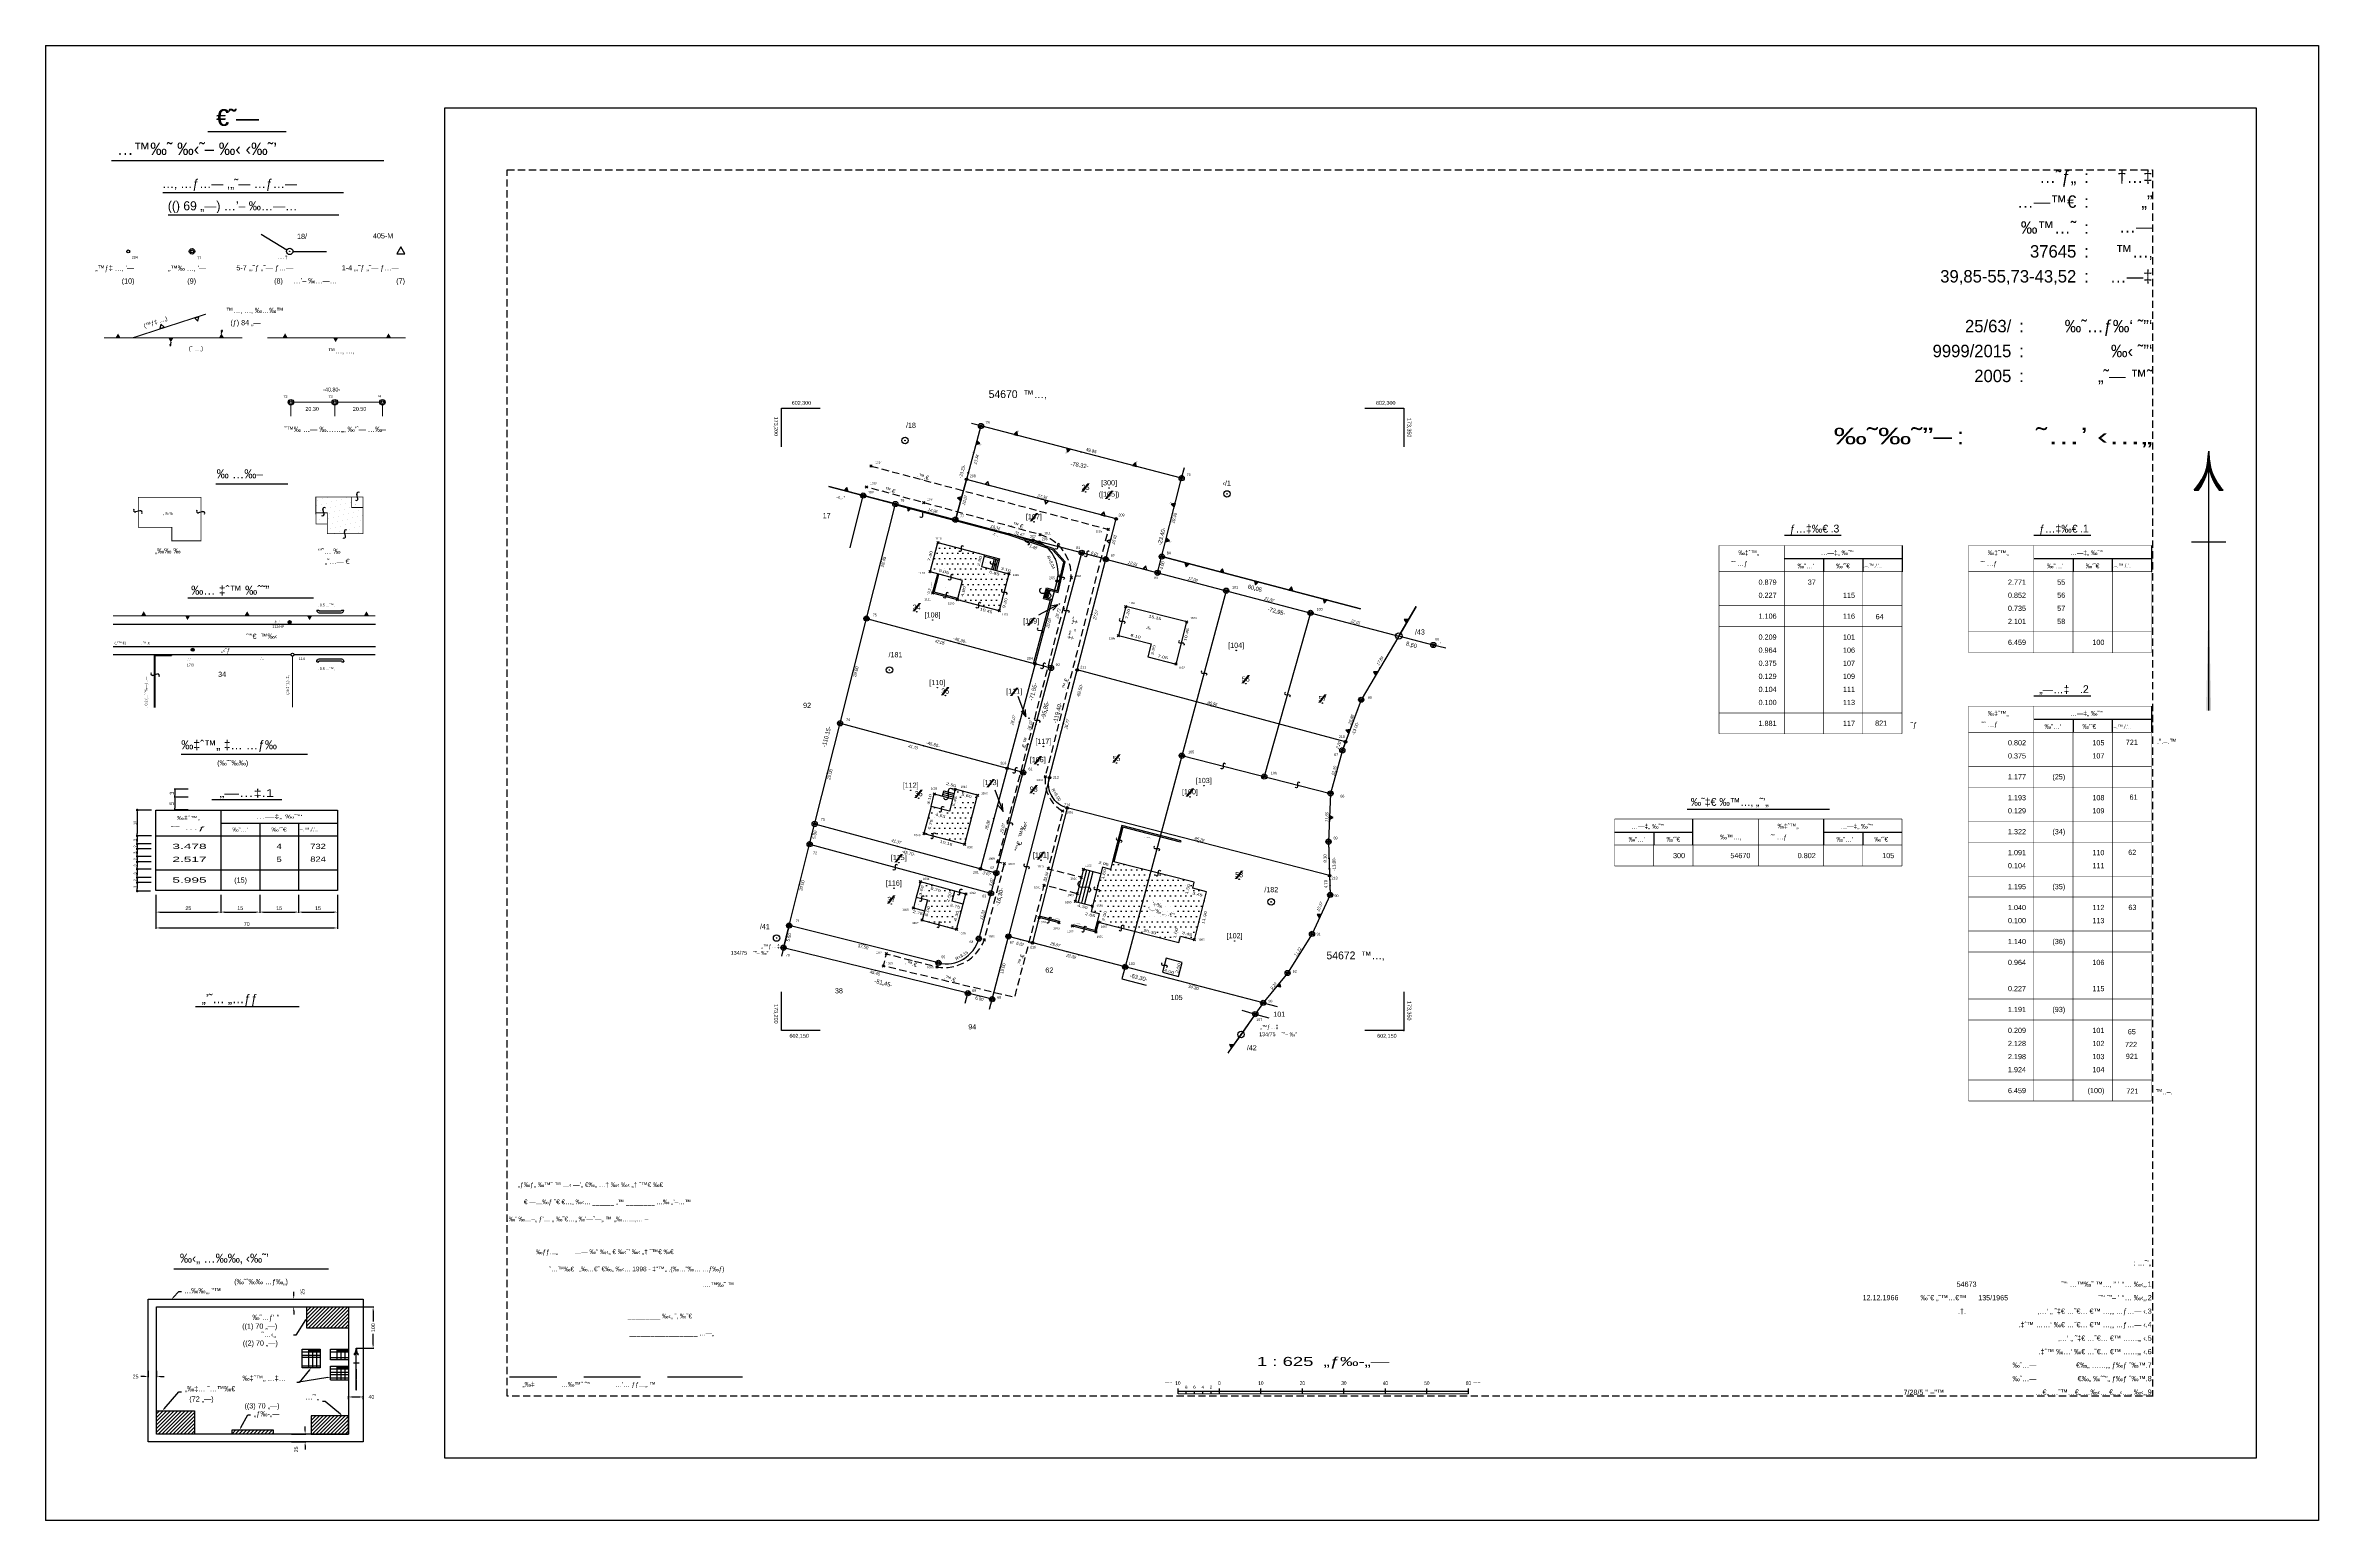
# Model space of a CAD drawing. Extents: x 173023 to 173570, y 602032 to 602387.
import ezdxf
from ezdxf.enums import TextEntityAlignment as Align

# ---------------------------------------------------------------- set-up
doc = ezdxf.new("R2010")
doc.units = 0
doc.header["$LTSCALE"] = 7
doc.linetypes.add('DASHED', pattern=[0.75, 0.5, -0.25])
doc.linetypes.add('HIDDEN', pattern=[0.375, 0.25, -0.125])
for name, color, linetype in [('C1603_0', 3, 'Continuous'), ('C1603_1', 3, 'Continuous'), ('C1603_2', 3, 'Continuous'), ('C1603_3', 3, 'Continuous'), ('C1603_4', 3, 'Continuous'), ('C1609_0', 4, 'Continuous'), ('C1609_2', 5, 'Continuous'), ('C1610_0', 3, 'Continuous'), ('C1611_2', 6, 'Continuous'), ('C1615', 7, 'Continuous'), ('C1640', 7, 'Continuous'), ('C1641', 7, 'Continuous'), ('C1650', 2, 'Continuous'), ('C1651', 7, 'Continuous'), ('C1652', 7, 'Continuous'), ('C1660', 7, 'Continuous'), ('C1661', 4, 'Continuous'), ('C1662', 30, 'Continuous'), ('C1666', 6, 'Continuous'), ('C1672', 12, 'Continuous'), ('C1680', 9, 'Continuous'), ('C1682', 7, 'Continuous'), ('C1690', 9, 'Continuous'), ('C1692', 4, 'Continuous'), ('M1502', 8, 'Continuous'), ('M2200', 9, 'Continuous'), ('M2299', 8, 'Continuous'), ('M2404', 8, 'HIDDEN'), ('M2602', 9, 'Continuous')]:
    doc.layers.add(name, color=color, linetype=linetype)
doc.styles.add('HEBTEXT', font='HEBTXT')
doc.styles.add('MAVAT_HEBTXT', font='HEBTXT')
doc.styles.get("Standard").update_dxf_attribs({"font": 'arial.ttf'})
doc.styles.add('TAZAR_HEBTXT', font='HEBTXT')
doc.dimstyles.new('DUGMA', dxfattribs={"dimtxt": 1, "dimasz": 1, "dimexe": 0.18, "dimexo": 1.0625, "dimgap": 0.09, "dimtad": 1, "dimdec": 4, "dimzin": 0, "dimdsep": 46, "dimtxsty": 'Standard', "dimcen": 0.09, "dimadec": 0, "dimazin": 0, "dimtfac": 0.625, "dimtdec": 4, "dimtix": 1, "dimtmove": 2, "dimatfit": 3, "dimfxl": 0, "dimtolj": 1, "dimtzin": 0, "dimarcsym": 0})
doc.dimstyles.new('DUGMA1', dxfattribs={"dimtxt": 1, "dimasz": 0.4, "dimexe": 0.2, "dimexo": 1.0625, "dimgap": 0.2, "dimtad": 1, "dimdec": 4, "dimzin": 0, "dimdsep": 46, "dimtxsty": 'Standard', "dimblk": 'DOT', "dimcen": 0.09, "dimadec": 0, "dimazin": 0, "dimtfac": 0.1, "dimtdec": 4, "dimtix": 1, "dimtmove": 2, "dimatfit": 3, "dimldrblk": 'DOT', "dimfxl": 0, "dimtolj": 1, "dimtzin": 0, "dimarcsym": 0})
doc.dimstyles.get("Standard").update_dxf_attribs({"dimtxt": 0.18, "dimasz": 0.18, "dimexe": 0.18, "dimexo": 0.0625, "dimgap": 0.09, "dimtad": 0, "dimtih": 1, "dimtoh": 1, "dimdec": 4, "dimzin": 0, "dimdsep": 46, "dimtxsty": 'Standard', "dimcen": 0.09, "dimadec": 0, "dimazin": 0, "dimtfac": 1, "dimtdec": 4, "dimtofl": 0, "dimtmove": 2, "dimatfit": 3, "dimfxl": 0, "dimtolj": 1, "dimtzin": 0, "dimarcsym": 0})
pattern_1 = [(0, (50000, 500000), (0.625, 1.25), [0, -1.25])]

# ---------------------------------------------------------------- blocks, each defined once
blk = doc.blocks.new('C1615')
for radius in [1.25, 0.1]:
    blk.add_circle((0, 0, 0), radius)
at = {"style": 'TAZAR_HEBTXT'}
for tag, p in [('POINT_NAME', (0, 2.67)), ('UID', (-0.05, -3.06))]:
    blk.add_attdef(tag, text='', height=2, dxfattribs=at).set_placement(p, align=Align.MIDDLE)
blk.add_attdef('MARK_DESC', (1.64, -0.95), '', height=2, dxfattribs=at)
at = {"style": 'TAZAR_HEBTXT', "flags": 1}
for tag, p in [('TOPO', (0, -8.03)), ('MARK', (0.1, -5.53)), ('LEGAL_X', (0.05, -18.81)), ('SOURCE', (0, -10.62)), ('HEIGHT', (0.05, -15.71)), ('CLASS', (0.05, -13.13)), ('COMMENT', (-0.05, -26.8)), ('LEGAL_Y', (-0.05, -21.58)), ('LEGAL_Z', (-0.05, -24.16))]:
    blk.add_attdef(tag, text='', height=2, dxfattribs=at).set_placement(p, align=Align.MIDDLE)
blk = doc.blocks.new('C1672')
at = {"layer": 'DEFPOINTS'}
blk.add_circle((0, 0), 0.01, dxfattribs=at)
at = {"style": 'TAZAR_HEBTXT'}
blk.add_attdef('TEXT', text='', height=1, dxfattribs=at).set_placement((0, 0), align=Align.CENTER)
blk = doc.blocks.new('C1610')
for centre, radius in [((0, 0, 0.01), 1), ((0, 0, 0.02), 0.5)]:
    blk.add_circle(centre, radius)
at = {"style": 'TAZAR_HEBTXT'}
for tag, p in [('POINT_NAME', (-0.01, 1.76)), ('UID', (-0.02, -1.89))]:
    blk.add_attdef(tag, text='', height=1, dxfattribs=at).set_placement(p, align=Align.MIDDLE)
blk.add_attdef('MARK_DESC', (1.62, -0.51), '', height=1, dxfattribs=at)
at = {"style": 'TAZAR_HEBTXT', "flags": 1}
for tag, p in [('SOURCE', (0.07, -6.18)), ('HEIGHT', (-0.01, -9.08)), ('CLASS', (-0.07, -7.59)), ('TOPO', (0.04, -4.79)), ('MARK', (0.06, -3.34)), ('COMMENT', (0, -14.94)), ('LEGAL_Y', (-0.01, -12.16)), ('LEGAL_X', (0.01, -10.63)), ('LEGAL_Z', (0.02, -13.51))]:
    blk.add_attdef(tag, text='', height=1, dxfattribs=at).set_placement(p, align=Align.MIDDLE)
blk = doc.blocks.new('C1650_PLT')
for p, q in [((-0.02, 0.77), (-0.26, 0.03)), ((0, 0.82), (0, 0.04)), ((0.02, 0.76), (0.24, 0.04))]:
    blk.add_line(p, q)
blk.add_lwpolyline([(0.5, 0), (0, 0.87), (-0.5, 0)], close=True)
blk = doc.blocks.new('C1651_PLT')
for p, q in [((0, 0.87), (-0.5, 0)), ((-0.5, 0), (0.5, 0)), ((-0.03, 0.75), (-0.29, 0.03)), ((0.5, 0), (0, 0.87)), ((0, 0.87), (0, 0)), ((0.03, 0.75), (0.25, 0.04))]:
    blk.add_line(p, q)
at = {"const_width": 0.03}
for points in [[(0.05, 0.91), (0.45, 1.31)], [(0.45, 0.91), (0.05, 1.31)]]:
    blk.add_lwpolyline(points, dxfattribs=at)
blk = doc.blocks.new('C1652_PLT')
for points in [[(0, 0.87), (-0.5, 0), (0.5, 0)], [(0, 0.77), (-0.41, 0.05), (0.41, 0.05)]]:
    blk.add_lwpolyline(points, close=True)
blk = doc.blocks.new('C1666')
at = {"style": 'TAZAR_HEBTXT'}
blk.add_attdef('TEXT', text='', height=2, dxfattribs=at).set_placement((0.02, -0.02), align=Align.MIDDLE)
blk = doc.blocks.new('C1603')
at = {"layer": 'DEFPOINTS'}
blk.add_circle((0, 0), 0.1, dxfattribs=at)
at = {"color": 1, "style": 'TAZAR_HEBTXT', "width": 3}
blk.add_attdef('CROSS', text='', height=3, dxfattribs=at).set_placement((-0.03, 1.75), align=Align.MIDDLE)
at = {"style": 'TAZAR_HEBTXT'}
blk.add_attdef('PARCEL_NAME', text='', height=2, dxfattribs=at).set_placement((-0.03, 1.75), align=Align.MIDDLE)
at = {"style": 'TAZAR_HEBTXT', "flags": 1}
for tag, p in [('PARCEL_SOURCE', (0, -4.76)), ('PARCEL_STATUS', (0, -1.81)), ('LEGAL_AREA', (0, -7.34)), ('CALC_AREA', (0, -10.15)), ('TABA_PLAN', (0, -17.38)), ('PARCEL_PREVIOUS', (0, -26.48)), ('TABA_MIGRASH', (0, -19.9)), ('TABA_YEUD', (0, -22.63)), ('GUSH_PREVIOUS', (0, -29.25)), ('COMMENT', (0, -32.98))]:
    blk.add_attdef(tag, text='', height=2, dxfattribs=at).set_placement(p, align=Align.MIDDLE)
blk.add_attdef('GUSH', (-2.8, -14.16), '', height=2, dxfattribs=at)
blk = doc.blocks.new('C1690')
for points in [[(0.71, 0.98, 0.7726), (-0.15, 0.66, 0.198912)], [(0.18, -0.66, -0.786774), (-0.66, -0.99)]]:
    blk.add_lwpolyline(points, format="xyb")
blk.add_lwpolyline([(-0.15, 0.66), (0.18, -0.66)])
blk = doc.blocks.new('C1611')
blk.add_circle((0, 0, 0.01), 0.5)
at = {"style": 'TAZAR_HEBTXT'}
for tag, p in [('POINT_NAME', (-0.02, 1.33)), ('UID', (0, -1.39))]:
    blk.add_attdef(tag, text='', height=1, dxfattribs=at).set_placement(p, align=Align.MIDDLE)
blk.add_attdef('MARK_DESC', (1.13, -0.48), '', height=1, dxfattribs=at)
at = {"style": 'TAZAR_HEBTXT', "flags": 1}
for tag, p in [('SOURCE', (0.02, -5.28)), ('HEIGHT', (-0.02, -8.04)), ('CLASS', (-0.02, -6.69)), ('TOPO', (-0.03, -3.96)), ('MARK', (0.01, -2.65)), ('COMMENT', (-0.03, -13.7)), ('LEGAL_X', (0, -9.43)), ('LEGAL_Y', (0, -10.83)), ('LEGAL_Z', (0, -12.3))]:
    blk.add_attdef(tag, text='', height=1, dxfattribs=at).set_placement(p, align=Align.MIDDLE)
blk = doc.blocks.new('C1609')
at = {"layer": 'DEFPOINTS'}
blk.add_circle((0, 0), 0.1, dxfattribs=at)
at = {"style": 'TAZAR_HEBTXT', "oblique": 15, "width": 0.75}
blk.add_attdef('CALC_LENGTH', text='', height=1.2, dxfattribs=at).set_placement((0, 1), align=Align.MIDDLE)
at = {"style": 'TAZAR_HEBTXT'}
for tag, p in [('RADIUS', (0.05, 3)), ('LEGAL_LENGTH', (0, -1)), ('LINE_NAME', (-0.04, -3))]:
    blk.add_attdef(tag, text='', height=1.2, dxfattribs=at).set_placement(p, align=Align.MIDDLE)
at = {"style": 'TAZAR_HEBTXT', "flags": 1}
for tag, p in [('COMMENT', (-0.07, -7)), ('TOPO', (-0.07, -5))]:
    blk.add_attdef(tag, text='', height=1.2, dxfattribs=at).set_placement(p, align=Align.MIDDLE)
blk = doc.blocks.new('TAZAR_TABLE_U')
for p, q in [((-45, 4), (-23.26, 4)), ((0, 0), (0, -10)), ((-45, -5), (0, -5)), ((-30, -5), (-30, -10)), ((-15, -5), (-15, -10))]:
    blk.add_line(p, q)
at = {"const_width": 0.2}
for points in [[(-70, -10), (-70, 0), (0, 0)], [(-45, 0), (-45, -10)], [(0, -10), (0, 0)], [(0, -10), (-70, -10)]]:
    blk.add_lwpolyline(points, dxfattribs=at)
at = {"style": 'TAZAR_HEBTXT'}
for s, height, p in [('ƒ…‡‰€', 3, (-42.99, 4.94)), ('˜ˆ …ƒ', 1.8, (-65.3, -7.81)), ('‰‡ˆ™„', 1.8, (-62.63, -3.64)), ('‰”…‘', 1.8, (-39.98, -8.67)), ('…—‡„ ‰˜”‘', 1.8, (-31.03, -3.64)), ('‰’˜€', 1.8, (-25.19, -8.67)), ('.–.™./.’..', 1.4, (-14.81, -8.36))]:
    blk.add_text(s, height=height, dxfattribs=at).set_placement(p)
blk = doc.blocks.new('TAZAR_TABLE_D')
for p, q in [((-45, 4), (-23.26, 4)), ((0, 0), (0, -10)), ((-45, -5), (0, -5)), ((-30, -5), (-30, -10)), ((-15, -5), (-15, -10))]:
    blk.add_line(p, q)
at = {"const_width": 0.2}
for points in [[(-70, -10), (-70, 0), (0, 0)], [(-45, 0), (-45, -10)], [(0, -10), (0, 0)], [(0, -10), (-70, -10)]]:
    blk.add_lwpolyline(points, dxfattribs=at)
at = {"style": 'TAZAR_HEBTXT'}
for s, height, p in [('„—…‡', 3, (-42.99, 4.94)), ('˜ˆ …ƒ', 1.8, (-65.02, -7.81)), ('‰‡ˆ™„', 1.8, (-62.63, -3.64)), ('‰”…‘', 1.8, (-40.9, -8.67)), ('…—‡„ ‰˜”‘', 1.8, (-31.03, -3.64)), ('‰’˜€', 1.8, (-26.41, -8.67)), ('.–.™./.’..', 1.4, (-15.07, -8.53))]:
    blk.add_text(s, height=height, dxfattribs=at).set_placement(p)
blk = doc.blocks.new('TAZAR_TABLE_G')
for p, q in [((-82.23, 3.75), (-27.77, 3.75)), ((-80, -10), (-80, 0)), ((-30, 0), (-30, -10)), ((-110, -5), (-80, -5)), ((-95, -5), (-95, -10)), ((-30, -5), (0, -5)), ((-15, -5), (-15, -10))]:
    blk.add_line(p, q)
at = {"const_width": 0.2}
for points in [[(-110, 0), (-55, 0)], [(-110, 0), (-110, -10)], [(-55, 0), (-30.01, 0)], [(-55, -10), (-55, 0)], [(-30, 0), (0, 0)], [(0, 0), (0, -10)], [(-80, -10), (-110, -10)], [(0, -10), (-80, -10)]]:
    blk.add_lwpolyline(points, dxfattribs=at)
at = {"style": 'TAZAR_HEBTXT'}
for s, height, p in [('‰˜‡€ ‰™…‚ „˜’„', 3, (-80.82, 5.01)), ('‰”…‘', 1.8, (-104.6, -8.67)), ('…—‡„ ‰˜”‘', 1.8, (-103.49, -3.7)), ('‰’˜€', 1.8, (-90.1, -8.67)), ('‰™…‚', 1.8, (-69.56, -7.81)), ('˜ˆ …ƒ', 1.8, (-50.21, -7.81)), ('‰‡ˆ™„', 1.8, (-47.63, -3.64)), ('‰”…‘', 1.8, (-25.09, -8.67)), ('…—‡„ ‰˜”‘', 1.8, (-23.49, -3.7)), ('‰’˜€', 1.8, (-10.6, -8.67))]:
    blk.add_text(s, height=height, dxfattribs=at).set_placement(p)
blk = doc.blocks.new('C1640')
for s, height, style, p in [(':', 3, 'HEBTEXT', (-40.38, -15.11)), ('†…‡', 3, 'HEBTEXT', (-25.01, -15.11)), (':', 3, 'HEBTEXT', (-40.38, -21.11)), ('„”', 3, 'HEBTEXT', (-25.01, -21.11)), ('…—', 3, 'HEBTEXT', (-25.01, -27.11)), (':', 3, 'HEBTEXT', (-40.38, -27.36)), (':', 3, 'HEBTEXT', (-40.38, -33.11)), ('™…‚', 3, 'HEBTEXT', (-25.01, -33.11)), (':', 3, 'HEBTEXT', (-40.38, -39.11)), ('…—‡', 3, 'HEBTEXT', (-25.01, -39.11)), (':', 3, 'HEBTEXT', (-56.04, -51.11)), ('‰˜…ƒ‰‘ ˜”‘', 3, 'TAZAR_HEBTXT', (-25.01, -51.11)), (':', 3, 'HEBTEXT', (-56.04, -57.11)), ('‰‹ ˜”‘', 3, 'TAZAR_HEBTXT', (-25.01, -57.11)), (':', 3, 'HEBTEXT', (-56.04, -63.11)), (' „˜— ™˜', 3, 'TAZAR_HEBTXT', (-25.01, -63.11)), (':', 4, 'HEBTEXT', (-70.55, -77.11))]:
    blk.add_text(s, height=height, dxfattribs=dict(style=style)).set_placement(p, align=Align.TOP_RIGHT)
at = {"style": 'TAZAR_HEBTXT', "width": 1.5}
blk.add_text('˜…’ ‹…„', height=4, dxfattribs=at).set_placement((-25.01, -81.11), align=Align.RIGHT)
at = {"style": 'TAZAR_HEBTXT'}
for tag, p in [('REGION', (-43.38, -15.11)), ('COUNTY', (-43.38, -21.11)), ('SETTLEMENT', (-43.38, -27.36)), ('GUSH_NUM', (-43.38, -33.11)), ('PARCELS', (-43.38, -39.11)), ('SERIAL', (-59.04, -51.11)), ('PROCESS_NAME', (-59.04, -57.11)), ('GRID_NAME', (-59.04, -63.11))]:
    blk.add_attdef(tag, text='', height=3, dxfattribs=at).set_placement(p, align=Align.TOP_RIGHT)
at = {"style": 'TAZAR_HEBTXT', "width": 1.5}
blk.add_attdef('ORDERER', text='', height=4, dxfattribs=at).set_placement((-73.34, -81.11), align=Align.RIGHT)
at = {"style": 'TAZAR_HEBTXT', "flags": 1}
for tag, p in [('PROCESS_TYPE', (-35.01, -86.23)), ('WORK_ORDER', (-35.01, -88.92)), ('SURVEYOR', (-35.01, -94.02)), ('SCALE', (-35.01, -91.5)), ('SETTLEMENT_CODE', (-35.01, -99.08)), ('TABA_NAMES', (-35.01, -96.6)), ('SURVEY_DATE', (-35.01, -102.08)), ('FINISH_DATE', (-35.01, -104.66)), ('GUSH_LEGAL_AREA', (-35.01, -110.18)), ('UPDATE_DATE', (-35.01, -107.13)), ('GUSH_REGISTER_STATUS', (-35.01, -112.75)), ('GUSH_LAST_PARCEL', (-35.01, -115.24)), ('GENERAL_COMMENT', (-35.01, -117.82))]:
    blk.add_attdef(tag, text='', height=1, dxfattribs=at).set_placement(p, align=Align.CENTER)
blk = doc.blocks.new('M2404')
blk.add_circle((0, 0), 0.025)
at = {"style": 'MAVAT_HEBTXT'}
blk.add_attdef('NAME', text='', height=2, dxfattribs=at).set_placement((0, 1.6), align=Align.MIDDLE)
blk = doc.blocks.new('M1502')
for points in [[(-0.28, -0.28), (0.28, 0.28)], [(-0.28, 0.28), (0.28, -0.28)]]:
    blk.add_lwpolyline(points)
at = {"style": 'MAVAT_HEBTXT'}
blk.add_attdef('NAME', text='', height=0.5, dxfattribs=at).set_placement((-0.01, -1.02), align=Align.CENTER)
blk = doc.blocks.new('*D19')
at = {"layer": 'C1680', "color": 0, "lineweight": -2}
for p, q in [((173049.28, 602182.71), (173049.28, 602174.56)), ((173093.03, 602182.71), (173093.03, 602174.56)), ((173050.18, 602174.74), (173092.13, 602174.74))]:
    blk.add_line(p, q, dxfattribs=at)
at = {"layer": 'C1680', "color": 0}
for points in [[(173050.18, 602174.89), (173050.18, 602174.59), (173049.28, 602174.74)], [(173092.13, 602174.89), (173092.13, 602174.59), (173093.03, 602174.74)]]:
    blk.add_solid(points, dxfattribs=at)
at = {"layer": 'DEFPOINTS', "color": 0}
for p in [(173049.28, 602183.78), (173093.03, 602183.78), (173093.03, 602174.74)]:
    blk.add_point(p, dxfattribs=at)
at = {"layer": 'C1680', "color": 0, "insert": (173071.15, 602175.7), "char_height": 0.9, "attachment_point": 5}
blk.add_mtext('\\A1;70', dxfattribs=at)
blk = doc.blocks.new('*D20')
at = {"layer": 'C1680', "color": 0, "lineweight": -2}
for p, q in [((173064.9, 602182.71), (173064.9, 602178.38)), ((173074.28, 602182.71), (173074.28, 602178.38)), ((173065.8, 602178.56), (173073.38, 602178.56))]:
    blk.add_line(p, q, dxfattribs=at)
at = {"layer": 'C1680', "color": 0}
for points in [[(173065.8, 602178.71), (173065.8, 602178.41), (173064.9, 602178.56)], [(173073.38, 602178.71), (173073.38, 602178.41), (173074.28, 602178.56)]]:
    blk.add_solid(points, dxfattribs=at)
at = {"layer": 'DEFPOINTS', "color": 0}
for p in [(173064.9, 602183.78), (173074.28, 602183.78), (173074.28, 602178.56)]:
    blk.add_point(p, dxfattribs=at)
at = {"layer": 'C1680', "color": 0, "insert": (173069.59, 602179.51), "char_height": 0.9, "attachment_point": 5}
blk.add_mtext('\\A1;15', dxfattribs=at)
blk = doc.blocks.new('DOT')
at = {"color": 0, "linetype": 'ByBlock'}
blk.add_line((-0.5, 0), (-1, 0), dxfattribs=at)
at = {"color": 0, "linetype": 'ByBlock', "const_width": 0.5}
blk.add_lwpolyline([(-0.25, 0, 1), (0.25, 0, 1)], format="xyb", close=True, dxfattribs=at)
blk = doc.blocks.new('*D21')
at = {"layer": 'C1680', "color": 0, "lineweight": -2}
for p, q in [((173048.1, 602193.77), (173044.55, 602193.77)), ((173044.75, 602195.59), (173044.75, 602196.22)), ((173044.75, 602194.97), (173044.75, 602193.77)), ((173044.75, 602193.15), (173044.75, 602192.52))]:
    blk.add_line(p, q, dxfattribs=at)
at = {"layer": 'DEFPOINTS', "color": 0}
for p in [(173044.75, 602193.77), (173049.17, 602194.97), (173049.17, 602193.77)]:
    blk.add_point(p, dxfattribs=at)
at = {"layer": 'C1680', "color": 0, "lineweight": -2, "xscale": 0.625, "yscale": 0.625, "zscale": 0.625}
for p, rotation in [((173044.75, 602194.97), 270), ((173044.75, 602193.77), 90)]:
    blk.add_blockref('DOT', p, dxfattribs=dict(at, rotation=rotation))
at = {"layer": 'C1680', "color": 0, "insert": (173044.24, 602194.37), "char_height": 0.625, "attachment_point": 5, "rotation": 90}
blk.add_mtext('\\A1;2', dxfattribs=at)
blk = doc.blocks.new('*D22')
at = {"layer": 'C1680', "color": 0, "lineweight": -2}
for p, q in [((173049.28, 602182.71), (173049.28, 602178.38)), ((173064.9, 602182.71), (173064.9, 602178.38)), ((173050.18, 602178.56), (173064, 602178.56))]:
    blk.add_line(p, q, dxfattribs=at)
at = {"layer": 'C1680', "color": 0}
for points in [[(173050.18, 602178.71), (173050.18, 602178.41), (173049.28, 602178.56)], [(173064, 602178.71), (173064, 602178.41), (173064.9, 602178.56)]]:
    blk.add_solid(points, dxfattribs=at)
at = {"layer": 'DEFPOINTS', "color": 0}
for p in [(173049.28, 602183.78), (173064.9, 602183.78), (173064.9, 602178.56)]:
    blk.add_point(p, dxfattribs=at)
at = {"layer": 'C1680', "color": 0, "insert": (173057.09, 602179.51), "char_height": 0.9, "attachment_point": 5}
blk.add_mtext('\\A1;25', dxfattribs=at)
blk = doc.blocks.new('*D23')
at = {"layer": 'C1680', "color": 0, "lineweight": -2}
for p, q in [((173047.99, 602183.64), (173044.55, 602183.64)), ((173044.75, 602185.04), (173044.75, 602184.26))]:
    blk.add_line(p, q, dxfattribs=at)
at = {"layer": 'DEFPOINTS', "color": 0}
for p in [(173044.75, 602183.64), (173049.05, 602183.64), (173049.17, 602185.66)]:
    blk.add_point(p, dxfattribs=at)
at = {"layer": 'C1680', "color": 0, "lineweight": -2, "xscale": 0.625, "yscale": 0.625, "zscale": 0.625}
for p, rotation in [((173044.75, 602185.66), 90), ((173044.75, 602183.64), 270)]:
    blk.add_blockref('DOT', p, dxfattribs=dict(at, rotation=rotation))
at = {"layer": 'C1680', "color": 0, "insert": (173044.23, 602184.65), "char_height": 0.625, "attachment_point": 5, "rotation": 90}
blk.add_mtext('\\A1;3', dxfattribs=at)
blk = doc.blocks.new('*D24')
at = {"layer": 'C1680', "color": 0, "lineweight": -2}
for p, q in [((173044.75, 602187.48), (173044.75, 602188.11)), ((173044.75, 602186.86), (173044.75, 602185.66)), ((173048.1, 602185.66), (173044.55, 602185.66)), ((173044.75, 602185.04), (173044.75, 602184.41))]:
    blk.add_line(p, q, dxfattribs=at)
at = {"layer": 'DEFPOINTS', "color": 0}
for p in [(173049.17, 602186.86), (173044.75, 602185.66), (173049.17, 602185.66)]:
    blk.add_point(p, dxfattribs=at)
at = {"layer": 'C1680', "color": 0, "lineweight": -2, "xscale": 0.625, "yscale": 0.625, "zscale": 0.625}
for p, rotation in [((173044.75, 602186.86), 270), ((173044.75, 602185.66), 90)]:
    blk.add_blockref('DOT', p, dxfattribs=dict(at, rotation=rotation))
at = {"layer": 'C1680', "color": 0, "insert": (173044.24, 602186.26), "char_height": 0.625, "attachment_point": 5, "rotation": 90}
blk.add_mtext('\\A1;2', dxfattribs=at)
blk = doc.blocks.new('*D25')
at = {"layer": 'C1680', "color": 0, "lineweight": -2}
for p, q in [((173048.1, 602186.86), (173044.55, 602186.86)), ((173044.75, 602188.26), (173044.75, 602187.48))]:
    blk.add_line(p, q, dxfattribs=at)
at = {"layer": 'DEFPOINTS', "color": 0}
for p in [(173044.75, 602186.86), (173049.17, 602188.88), (173049.17, 602186.86)]:
    blk.add_point(p, dxfattribs=at)
at = {"layer": 'C1680', "color": 0, "lineweight": -2, "xscale": 0.625, "yscale": 0.625, "zscale": 0.625}
for p, rotation in [((173044.75, 602188.88), 90), ((173044.75, 602186.86), 270)]:
    blk.add_blockref('DOT', p, dxfattribs=dict(at, rotation=rotation))
at = {"layer": 'C1680', "color": 0, "insert": (173044.23, 602187.87), "char_height": 0.625, "attachment_point": 5, "rotation": 90}
blk.add_mtext('\\A1;3', dxfattribs=at)
blk = doc.blocks.new('*D26')
at = {"layer": 'C1680', "color": 0, "lineweight": -2}
for p, q in [((173048.1, 602188.88), (173044.55, 602188.88)), ((173044.75, 602190.05), (173044.75, 602189.51))]:
    blk.add_line(p, q, dxfattribs=at)
at = {"layer": 'DEFPOINTS', "color": 0}
for p in [(173044.75, 602188.88), (173049.17, 602190.67), (173049.17, 602188.88)]:
    blk.add_point(p, dxfattribs=at)
at = {"layer": 'C1680', "color": 0, "lineweight": -2, "xscale": 0.625, "yscale": 0.625, "zscale": 0.625}
for p, rotation in [((173044.75, 602190.67), 90), ((173044.75, 602188.88), 270)]:
    blk.add_blockref('DOT', p, dxfattribs=dict(at, rotation=rotation))
at = {"layer": 'C1680', "color": 0, "insert": (173044.23, 602189.78), "char_height": 0.625, "attachment_point": 5, "rotation": 90}
blk.add_mtext('\\A1;3', dxfattribs=at)
blk = doc.blocks.new('*D27')
at = {"layer": 'C1680', "color": 0, "lineweight": -2}
for p, q in [((173044.75, 602192.61), (173044.75, 602193.24)), ((173044.75, 602191.99), (173044.75, 602190.67)), ((173048.1, 602190.67), (173044.55, 602190.67)), ((173044.75, 602190.05), (173044.75, 602189.42))]:
    blk.add_line(p, q, dxfattribs=at)
at = {"layer": 'DEFPOINTS', "color": 0}
for p in [(173049.17, 602191.99), (173044.75, 602190.67), (173049.17, 602190.67)]:
    blk.add_point(p, dxfattribs=at)
at = {"layer": 'C1680', "color": 0, "lineweight": -2, "xscale": 0.625, "yscale": 0.625, "zscale": 0.625}
for p, rotation in [((173044.75, 602191.99), 270), ((173044.75, 602190.67), 90)]:
    blk.add_blockref('DOT', p, dxfattribs=dict(at, rotation=rotation))
at = {"layer": 'C1680', "color": 0, "insert": (173044.24, 602191.33), "char_height": 0.625, "attachment_point": 5, "rotation": 90}
blk.add_mtext('\\A1;2', dxfattribs=at)
blk = doc.blocks.new('*D28')
at = {"layer": 'C1680', "color": 0, "lineweight": -2}
for p, q in [((173048.1, 602191.99), (173044.55, 602191.99)), ((173044.75, 602193.15), (173044.75, 602192.61))]:
    blk.add_line(p, q, dxfattribs=at)
at = {"layer": 'DEFPOINTS', "color": 0}
for p in [(173044.75, 602191.99), (173049.17, 602193.77), (173049.17, 602191.99)]:
    blk.add_point(p, dxfattribs=at)
at = {"layer": 'C1680', "color": 0, "lineweight": -2, "xscale": 0.625, "yscale": 0.625, "zscale": 0.625}
for p, rotation in [((173044.75, 602193.77), 90), ((173044.75, 602191.99), 270)]:
    blk.add_blockref('DOT', p, dxfattribs=dict(at, rotation=rotation))
at = {"layer": 'C1680', "color": 0, "insert": (173044.23, 602192.88), "char_height": 0.625, "attachment_point": 5, "rotation": 90}
blk.add_mtext('\\A1;3', dxfattribs=at)
blk = doc.blocks.new('*D29')
at = {"layer": 'C1680', "color": 0, "lineweight": -2}
for p, q in [((173048.1, 602194.97), (173044.55, 602194.97)), ((173044.75, 602196.28), (173044.75, 602195.59))]:
    blk.add_line(p, q, dxfattribs=at)
at = {"layer": 'DEFPOINTS', "color": 0}
for p in [(173044.75, 602194.97), (173049.17, 602194.97), (173049.28, 602196.9)]:
    blk.add_point(p, dxfattribs=at)
at = {"layer": 'C1680', "color": 0, "lineweight": -2, "xscale": 0.625, "yscale": 0.625, "zscale": 0.625}
for p, rotation in [((173044.75, 602196.9), 90), ((173044.75, 602194.97), 270)]:
    blk.add_blockref('DOT', p, dxfattribs=dict(at, rotation=rotation))
at = {"layer": 'C1680', "color": 0, "insert": (173044.23, 602195.93), "char_height": 0.625, "attachment_point": 5, "rotation": 90}
blk.add_mtext('\\A1;3', dxfattribs=at)
blk = doc.blocks.new('*D30')
at = {"layer": 'C1680', "color": 0, "lineweight": -2}
for p, q in [((173048.22, 602203.15), (173044.55, 602203.15)), ((173044.75, 602202.53), (173044.75, 602197.53)), ((173048.22, 602196.9), (173044.55, 602196.9))]:
    blk.add_line(p, q, dxfattribs=at)
at = {"layer": 'DEFPOINTS', "color": 0}
for p in [(173049.28, 602203.15), (173044.75, 602196.9), (173049.28, 602196.9)]:
    blk.add_point(p, dxfattribs=at)
at = {"layer": 'C1680', "color": 0, "lineweight": -2, "xscale": 0.625, "yscale": 0.625, "zscale": 0.625}
for p, rotation in [((173044.75, 602203.15), 90), ((173044.75, 602196.9), 270)]:
    blk.add_blockref('DOT', p, dxfattribs=dict(at, rotation=rotation))
at = {"layer": 'C1680', "color": 0, "insert": (173044.23, 602200.03), "char_height": 0.625, "attachment_point": 5, "rotation": 90}
blk.add_mtext('\\A1;10', dxfattribs=at)
blk = doc.blocks.new('*D31')
at = {"layer": 'C1680', "color": 0, "lineweight": -2}
for p, q in [((173083.65, 602182.71), (173083.65, 602178.38)), ((173093.03, 602182.71), (173093.03, 602178.38)), ((173084.55, 602178.56), (173092.13, 602178.56))]:
    blk.add_line(p, q, dxfattribs=at)
at = {"layer": 'C1680', "color": 0}
for points in [[(173084.55, 602178.71), (173084.55, 602178.41), (173083.65, 602178.56)], [(173092.13, 602178.71), (173092.13, 602178.41), (173093.03, 602178.56)]]:
    blk.add_solid(points, dxfattribs=at)
at = {"layer": 'DEFPOINTS', "color": 0}
for p in [(173083.65, 602183.78), (173093.03, 602183.78), (173093.03, 602178.56)]:
    blk.add_point(p, dxfattribs=at)
at = {"layer": 'C1680', "color": 0, "insert": (173088.34, 602179.51), "char_height": 0.9, "attachment_point": 5}
blk.add_mtext('\\A1;15', dxfattribs=at)
blk = doc.blocks.new('*D32')
at = {"layer": 'C1680', "color": 0, "lineweight": -2}
for p, q in [((173074.28, 602182.71), (173074.28, 602178.38)), ((173083.65, 602182.71), (173083.65, 602178.38)), ((173075.18, 602178.56), (173082.75, 602178.56))]:
    blk.add_line(p, q, dxfattribs=at)
at = {"layer": 'C1680', "color": 0}
for points in [[(173075.18, 602178.71), (173075.18, 602178.41), (173074.28, 602178.56)], [(173082.75, 602178.71), (173082.75, 602178.41), (173083.65, 602178.56)]]:
    blk.add_solid(points, dxfattribs=at)
at = {"layer": 'DEFPOINTS', "color": 0}
for p in [(173074.28, 602183.78), (173083.65, 602183.78), (173083.65, 602178.56)]:
    blk.add_point(p, dxfattribs=at)
at = {"layer": 'C1680', "color": 0, "insert": (173078.97, 602179.51), "char_height": 0.9, "attachment_point": 5}
blk.add_mtext('\\A1;15', dxfattribs=at)
blk = doc.blocks.new('*D33')
at = {"layer": 'C1680', "color": 0, "lineweight": -2}
for p, q in [((173057.03, 602208.18), (173053.63, 602208.18)), ((173057.03, 602206.23), (173053.63, 602206.23)), ((173053.83, 602207.78), (173053.83, 602206.63))]:
    blk.add_line(p, q, dxfattribs=at)
at = {"layer": 'DEFPOINTS', "color": 0}
for p in [(173053.83, 602206.23), (173058.09, 602208.18), (173058.09, 602206.23)]:
    blk.add_point(p, dxfattribs=at)
at = {"layer": 'C1680', "color": 0, "lineweight": -2, "xscale": 0.4, "yscale": 0.4, "zscale": 0.4}
for p, rotation in [((173053.83, 602208.18), 90), ((173053.83, 602206.23), 270)]:
    blk.add_blockref('DOT', p, dxfattribs=dict(at, rotation=rotation))
at = {"layer": 'C1680', "color": 0, "insert": (173053.12, 602207.21), "char_height": 1, "attachment_point": 5, "rotation": 90}
blk.add_mtext('\\A1;3', dxfattribs=at)
blk = doc.blocks.new('*D34')
at = {"layer": 'C1680', "color": 0, "lineweight": -2}
for p, q in [((173057.03, 602206.23), (173053.63, 602206.23)), ((173057.03, 602203.2), (173053.63, 602203.2)), ((173053.83, 602205.83), (173053.83, 602203.6))]:
    blk.add_line(p, q, dxfattribs=at)
at = {"layer": 'DEFPOINTS', "color": 0}
for p in [(173053.83, 602203.2), (173058.09, 602206.23), (173058.09, 602203.2)]:
    blk.add_point(p, dxfattribs=at)
at = {"layer": 'C1680', "color": 0, "lineweight": -2, "xscale": 0.4, "yscale": 0.4, "zscale": 0.4}
for p, rotation in [((173053.83, 602206.23), 90), ((173053.83, 602203.2), 270)]:
    blk.add_blockref('DOT', p, dxfattribs=dict(at, rotation=rotation))
at = {"layer": 'C1680', "color": 0, "insert": (173053.12, 602204.72), "char_height": 1, "attachment_point": 5, "rotation": 90}
blk.add_mtext('\\A1;5', dxfattribs=at)
blk = doc.blocks.new('*D35')
at = {"layer": 'C1680', "color": 0, "lineweight": -2}
for p, q in [((173046.51, 602066.66), (173045.61, 602066.66)), ((173047.41, 602068.04), (173047.41, 602066.48)), ((173049.44, 602068.04), (173049.44, 602066.48)), ((173050.34, 602066.66), (173051.24, 602066.66))]:
    blk.add_line(p, q, dxfattribs=at)
at = {"layer": 'C1680', "color": 0}
for points in [[(173046.51, 602066.81), (173046.51, 602066.51), (173047.41, 602066.66)], [(173050.34, 602066.81), (173050.34, 602066.51), (173049.44, 602066.66)]]:
    blk.add_solid(points, dxfattribs=at)
at = {"layer": 'DEFPOINTS', "color": 0}
for p in [(173047.41, 602068.1), (173049.44, 602068.11), (173049.44, 602066.66)]:
    blk.add_point(p, dxfattribs=at)
at = {"layer": 'C1680', "color": 0, "insert": (173044.36, 602066.66), "char_height": 0.9, "attachment_point": 5}
blk.add_mtext('\\A1;25', dxfattribs=at)
blk = doc.blocks.new('*D36')
at = {"layer": 'C1680', "color": 0, "lineweight": -2}
for p, q in [((173095.69, 602061.17), (173095.69, 602061.92)), ((173096.59, 602061.74), (173098.3, 602061.74)), ((173099.2, 602061.17), (173099.2, 602061.92))]:
    blk.add_line(p, q, dxfattribs=at)
at = {"layer": 'C1680', "color": 0}
for points in [[(173096.59, 602061.89), (173096.59, 602061.59), (173095.69, 602061.74)], [(173098.3, 602061.89), (173098.3, 602061.59), (173099.2, 602061.74)]]:
    blk.add_solid(points, dxfattribs=at)
at = {"layer": 'DEFPOINTS', "color": 0}
for p in [(173095.69, 602061.11), (173099.2, 602061.74), (173099.2, 602061.11)]:
    blk.add_point(p, dxfattribs=at)
at = {"layer": 'C1680', "color": 0, "insert": (173101.2, 602061.74), "char_height": 0.9, "attachment_point": 5}
blk.add_mtext('\\A1;40', dxfattribs=at)
blk = doc.blocks.new('*D37')
at = {"layer": 'C1680', "color": 0, "lineweight": -2}
for p, q in [((173081.98, 602052.79), (173085.4, 602052.79)), ((173081.98, 602050.91), (173085.4, 602050.91)), ((173085.22, 602053.69), (173085.22, 602054.59)), ((173085.22, 602050.01), (173085.22, 602049.11))]:
    blk.add_line(p, q, dxfattribs=at)
at = {"layer": 'C1680', "color": 0}
for points in [[(173085.07, 602053.69), (173085.37, 602053.69), (173085.22, 602052.79)], [(173085.07, 602050.01), (173085.37, 602050.01), (173085.22, 602050.91)]]:
    blk.add_solid(points, dxfattribs=at)
at = {"layer": 'DEFPOINTS', "color": 0}
for p in [(173081.92, 602052.79), (173081.92, 602050.91), (173085.22, 602052.79)]:
    blk.add_point(p, dxfattribs=at)
at = {"layer": 'C1680', "color": 0, "insert": (173083.07, 602049.11), "char_height": 0.9, "attachment_point": 5, "rotation": 90}
blk.add_mtext('\\A1;25', dxfattribs=at)
blk = doc.blocks.new('*D38')
at = {"layer": 'C1680', "color": 0, "lineweight": -2}
for p, q in [((173093.78, 602083.42), (173101.79, 602083.42)), ((173101.61, 602082.52), (173101.61, 602079.89)), ((173101.61, 602074.36), (173101.61, 602076.99)), ((173097.54, 602073.46), (173101.79, 602073.46))]:
    blk.add_line(p, q, dxfattribs=at)
at = {"layer": 'C1680', "color": 0}
for points in [[(173101.46, 602082.52), (173101.76, 602082.52), (173101.61, 602083.42)], [(173101.46, 602074.36), (173101.76, 602074.36), (173101.61, 602073.46)]]:
    blk.add_solid(points, dxfattribs=at)
at = {"layer": 'DEFPOINTS', "color": 0}
for p in [(173093.72, 602083.42), (173097.48, 602073.46), (173101.61, 602073.46)]:
    blk.add_point(p, dxfattribs=at)
at = {"layer": 'C1680', "color": 0, "insert": (173101.61, 602078.44), "char_height": 0.9, "attachment_point": 5, "rotation": 90}
blk.add_mtext('\\A1;100', dxfattribs=at)
blk = doc.blocks.new('*D39')
at = {"layer": 'C1680', "color": 0, "lineweight": -2}
for p, q in [((173081.98, 602085.29), (173082.65, 602085.29)), ((173081.98, 602083.42), (173082.65, 602083.42)), ((173082.47, 602086.19), (173082.47, 602087.09)), ((173082.47, 602082.52), (173082.47, 602081.62))]:
    blk.add_line(p, q, dxfattribs=at)
at = {"layer": 'C1680', "color": 0}
for points in [[(173082.32, 602086.19), (173082.62, 602086.19), (173082.47, 602085.29)], [(173082.32, 602082.52), (173082.62, 602082.52), (173082.47, 602083.42)]]:
    blk.add_solid(points, dxfattribs=at)
at = {"layer": 'DEFPOINTS', "color": 0}
for p in [(173081.92, 602085.29), (173081.92, 602083.42), (173082.47, 602085.29)]:
    blk.add_point(p, dxfattribs=at)
at = {"layer": 'C1680', "color": 0, "insert": (173084.62, 602087.09), "char_height": 0.9, "attachment_point": 5, "rotation": 90}
blk.add_mtext('\\A1;25', dxfattribs=at)
blk = doc.blocks.new('NORTH')
for p, q in [((3.96, 60.43), (4.13, 62.5)), ((4.13, 62.5), (4.28, 60.43)), ((0.6, 53.13), (1.67, 53.13)), ((6.63, 53.13), (7.64, 53.13))]:
    blk.add_line(p, q)
at = {"linetype": 'Continuous'}
for p, q in [((4.13, 0), (4.13, 58.93)), ((0, 40.62), (8.25, 40.62))]:
    blk.add_line(p, q, dxfattribs=at)
for centre, start, end in [((-7.78, 61.41), 315.316, 356.0974), ((-7.76, 61.23), 316.584, 359.89), ((-7.74, 61.03), 317.8765, 1.8732), ((-7.71, 60.82), 319.228, 3.5893), ((-7.68, 60.6), 320.6315, 5.1997), ((15.92, 60.59), 174.6344, 219.3219), ((15.95, 60.78), 175.9458, 220.4797), ((15.98, 61.02), 177.9382, 222.0748), ((16.01, 61.22), 179.9778, 223.4057), ((16.02, 61.41), 183.7786, 224.633)]:
    blk.add_arc(centre, 11.79, start, end, dxfattribs=at)
for centre, radius, start, end in [((-8.38, 60.76), 12.63, 322.7919, 7.9102), ((16.51, 60.79), 12.5, 172.1163, 217.7934)]:
    blk.add_arc(centre, radius, start, end)
blk.add_solid([(3.54, 0), (4.13, 29.47), (4.71, 0)])
blk = doc.blocks.new('C1641')
at = {"style": 'TAZAR_HEBTXT'}
for s, p in [(': …˜’„', (-25.36, 46.44)), ('‰˜€ „˜™…€™', (-69.88, 38.07)), ('˜”‘ …™‰˜ ™…‚ ” ’ ‘‘… ‰‹„.1', (-25.21, 41.32)), ('˜”‘ ˜"– ’ ‘‘… ‰‹„.2', (-25.21, 38.07)), ('.‡ˆ™ ……‘ ‰€ …˜€… €™ …‚„ …ƒ…— ‹.4', (-25.21, 31.57)), ('‚…‘ „ ˜‡€ …˜€… €™ …‚„ …ƒ…— ‹.3', (-25.21, 34.82)), ('‚…‘ „ ˜‡€ …˜€… €™ ……‚„ ‹.5', (-25.21, 28.32)), ('.‡ˆ™ ‰…‘ ‰€ …˜€… €™ ……‚„ ‹.6', (-25.21, 25.07)), ('€‰„ ……‚„ ƒ‰ƒ ˆ‰™.7', (-25.21, 21.82)), ('…€„ …˜™…€„ …‰‹… €„ „‹…„ ‰‹„.9', (-25.21, 15.32)), ('€‰„ ‰ˆ˜”„ ƒ‰ƒ ˆ‰™.8', (-25.21, 18.57))]:
    blk.add_text(s, height=1.25, dxfattribs=at).set_placement(p, align=Align.RIGHT)
for tag, p in [('DATE', (-86.23, 38.07)), ('GUSH_NUM', (-67.42, 41.32)), ('MARK', (-69.97, 34.82)), ('BORDER', (-52.98, 21.82)), ('TABA', (-75.25, 15.27)), ('DETAIL', (-52.98, 18.57))]:
    blk.add_attdef(tag, text='', height=1.25, dxfattribs=at).set_placement(p, align=Align.RIGHT)
blk.add_attdef('TALAR_NUM', text='', height=1.25, dxfattribs=at).set_placement((-63.41, 38.05), align=Align.CENTER)
at = {"style": 'TAZAR_HEBTXT', "flags": 1}
blk.add_attdef('TOPO', text='', height=1.25, dxfattribs=at).set_placement((-64.62, 28.32), align=Align.RIGHT)
blk.add_attdef('COMMENTS', text='', height=1.25, dxfattribs=at).set_placement((-48.45, 12.07), align=Align.CENTER)

msp = doc.modelspace()

# ---------------------------------------------------------------- hatches: boundary and pattern name
at = {"layer": 'M2299', "linetype": 'Continuous'}
h = msp.add_hatch(dxfattribs=at)
h.set_pattern_fill('DOTS', color=256, scale=20, style=0)
h.set_pattern_definition(pattern_1)
h.paths.add_polyline_path([(173237.70341, 602267.60661), (173248.96514, 602264.62402), (173248.22269, 602261.82067), (173254.8444, 602260.06696), (173252.52, 602251.16), (173242.43, 602253.83), (173243.6162, 602258.48897), (173235.83449, 602260.5499)])
h = msp.add_hatch(dxfattribs=at)
h.set_pattern_fill('DOTS', color=256, scale=20, style=0)
h.set_pattern_definition(pattern_1)
h.paths.add_polyline_path([(173244.18194, 602194.92542), (173247.26902, 602206.72838), (173241.85126, 602208.1454), (173240.4722, 602202.87276), (173236.07027, 602204.02409), (173234.36226, 602197.49376)])
h = msp.add_hatch(dxfattribs=at)
h.set_pattern_fill('DOTS', color=256, scale=20, style=0)
h.set_pattern_definition(pattern_1)
h.paths.add_polyline_path([(173299.51553, 602171.91064), (173302.46575, 602183.43914), (173299.12346, 602184.29445), (173299.49533, 602185.74762), (173279.82907, 602190.78035), (173279.33324, 602188.84279), (173277.34724, 602189.35102), (173274.62014, 602178.69443), (173276.60615, 602178.1862), (173276.11031, 602176.24863), (173295.77657, 602171.21591), (173296.17324, 602172.76596)])
h = msp.add_hatch(dxfattribs=at)
h.set_pattern_fill('DOTS', color=256, scale=20, style=0)
h.set_pattern_definition(pattern_1)
h.paths.add_polyline_path([(173242.21305, 602174.40484), (173243.82205, 602180.49591), (173241.16326, 602181.19825), (173241.80175, 602183.61534), (173233.48329, 602185.85552), (173232.51278, 602182.18154), (173235.17158, 602181.47919), (173233.89458, 602176.64501)])

# ---------------------------------------------------------------- linework, layer by layer
at = {"layer": 'C1650'}
for points in [[(173211.43932, 602281.09181), (173241.93, 602273.1), (173244.57903, 602282.81026)], [(173291.66, 602264.21), (173339.53172, 602251.6473)], [(173352.96877, 602252.15672), (173348.79, 602245.08), (173339.72, 602229.72), (173335.95651, 602219.60093), (173335.19, 602217.54), (173332.35, 602207.16), (173331.86, 602195.52), (173332.10903, 602187.34025), (173332.25, 602182.71), (173327.88, 602173.31), (173321.99, 602163.88), (173316.11, 602156.69), (173314.21, 602153.98), (173307.85554, 602144.9364), (173307.5773, 602144.55167)]]:
    msp.add_lwpolyline(points, dxfattribs=at)
at = {"layer": 'C1660', "linetype": 'Continuous'}
for p, q in [((173220.5, 602249.28), (173227.46, 602276.89)), ((173227.46, 602276.89), (173260.64221, 602268.1945)), ((173262.03039, 602267.6928), (173260.64221, 602268.1945)), ((173261.11834, 602238.38376), (173266.42, 602258.33)), ((173214.14, 602224.04), (173220.5, 602249.28)), ((173220.5, 602249.28), (173261.11834, 602238.38376)), ((173206.8, 602194.92), (173214.14, 602224.04)), ((173214.14, 602224.04), (173254.4116, 602213.20291)), ((173251.79, 602187.95), (173208.02, 602199.78)), ((173201.86, 602175.32), (173206.8, 602194.92)), ((173251.79, 602187.95), (173247.58, 602172.15)), ((173200.51, 602169.98), (173201.86, 602175.32)), ((173244.94, 602159.02), (173200.51, 602169.98)), ((173237.84, 602166.32), (173201.86, 602175.32)), ((173250.81, 602157.57), (173244.94, 602159.02))]:
    msp.add_line(p, q, dxfattribs=at)
at = {"layer": 'C1660'}
for p, q in [((173208.02, 602199.78), (173208.02, 602199.78)), ((173201.86, 602175.32), (173200.51, 602169.98))]:
    msp.add_line(p, q, dxfattribs=at)
at = {"layer": 'C1660', "linetype": 'Continuous'}
for points in [[(173248.09, 602295.68), (173245.78625, 602296.27916)], [(173296.46, 602283.1), (173297.11599, 602285.68158)], [(173219.72, 602278.92), (173211.43932, 602281.09181)], [(173227.46, 602276.89), (173219.72, 602278.92)], [(173339.53172, 602251.6473), (173291.66, 602264.21)], [(173348.79, 602245.08), (173352.96877, 602252.15672)], [(173357.10901, 602242.89963), (173348.79, 602245.08)], [(173360.11711, 602242.11122), (173357.10901, 602242.89963)], [(173200.51, 602169.98), (173199.98888, 602167.91866)], [(173244.31322, 602156.59003), (173244.94, 602159.02)], [(173250.18322, 602155.14003), (173250.81, 602157.57)], [(173314.21, 602153.98), (173310.76, 602149.07)], [(173316.11, 602156.69), (173314.21, 602153.98)], [(173316.11, 602156.69), (173319.4565, 602155.81792)], [(173310.76, 602149.07), (173307.85554, 602144.9364)]]:
    msp.add_lwpolyline(points, dxfattribs=at)
at = {"layer": 'C1660'}
for points in [[(173290.67, 602260.32), (173296.46, 602283.1), (173248.09, 602295.68), (173244.57903, 602282.81026)], [(173216.54067, 602266.30925), (173219.72, 602278.92)], [(173278.18, 602263.59), (173348.79, 602245.08), (173339.72, 602229.72), (173335.19, 602217.54), (173332.35, 602207.16), (173331.86, 602195.52), (173332.25, 602182.71), (173327.88, 602173.31), (173321.99, 602163.88), (173316.11, 602156.69), (173282.84, 602165.36), (173254.71, 602172.69)], [(173264.55358, 602210.80693), (173278.18, 602263.59)], [(173250.81, 602157.57), (173254.71315, 602172.68918)], [(173282.84, 602165.36), (173282.06, 602162.46), (173287.88, 602160.94)], [(173310.9921, 602154.91365), (173314.21, 602153.98)], [(173314.21, 602153.98), (173317.4279, 602153.04635)]]:
    msp.add_lwpolyline(points, dxfattribs=at)
at = {"layer": 'C1660', "linetype": 'Continuous'}
for centre, radius, start, end in [((173258.64686, 602260.39608), 8.04303, 345.115092, 65.122602), ((173239.70882, 602174.24898), 8.14624, 256.7377427, 345.0685828)]:
    msp.add_arc(centre, radius, start, end, dxfattribs=at)
at = {"layer": 'C1661'}
for p, q in [((173307.17, 602255.99), (173282.84, 602165.36)), ((173327.5, 602250.66), (173316.37, 602211.21)), ((173296.5, 602216.26), (173332.35, 602207.16))]:
    msp.add_line(p, q, dxfattribs=at)
at = {"layer": 'C1661', "linetype": 'Continuous'}
msp.add_line((173206.8, 602194.92), (173250.5, 602183.1), dxfattribs=at)
at = {"layer": 'C1661'}
for points in [[(173278.18, 602263.59), (173260.64221, 602268.1945)], [(173264.97, 602237.36), (173261.12049, 602238.39185)], [(173258.25, 602212.17), (173254.41083, 602213.20312)], [(173264.59327, 602210.96819), (173254.71315, 602172.68918)]]:
    msp.add_lwpolyline(points, dxfattribs=at)
at = {"layer": 'C1662'}
msp.add_line((173261.11834, 602238.38376), (173247.96128, 602188.98481), dxfattribs=at)
for points in [[(173278.18, 602263.59), (173280.68, 602273.28), (173244.57903, 602282.81026), (173241.93, 602273.1)], [(173251.79, 602187.95), (173272.37, 602265.12)], [(173335.95651, 602219.60093), (173271.28642, 602236.89096)], [(173268.89, 602203.66), (173260.53083, 602171.17323)]]:
    msp.add_lwpolyline(points, dxfattribs=at)
msp.add_lwpolyline([(173332.10903, 602187.34025), (173268.89, 602203.66, -0.414956308), (173264.59327, 602210.96819, -2.536613261)], format="xyb", dxfattribs=at)
msp.add_point((173350, 602150), dxfattribs=at)
at = {"layer": 'C1680'}
for p, q in [((173022.64832, 602387.35841), (173570.43406, 602387.35841)), ((173022.64832, 602387.35841), (173022.64832, 602031.96992)), ((173061.76682, 602366.65013), (173080.61997, 602366.65013)), ((173038.53706, 602359.61735), (173104.1864, 602359.61735)), ((173050.9071, 602351.94034), (173094.49768, 602351.94034)), ((173052.18628, 602346.53207), (173093.3169, 602346.53207)), ((173074.63498, 602341.86574), (173080.83621, 602338.15538)), ((173082.28778, 602337.75429), (173090.3756, 602337.75429)), ((173200, 602300), (173209.375, 602300)), ((173200, 602290.625), (173200, 602300)), ((173340.625, 602300), (173350, 602300)), ((173350, 602300), (173350, 602290.625)), ((173063.73346, 602281.75944), (173081.08329, 602281.75944)), ((173087.99865, 602276.42879), (173087.99865, 602276.42879)), ((173088.2795, 602277.79782), (173088.2795, 602277.79782)), ((173088.92536, 602275.38269), (173088.92536, 602275.38269)), ((173089.20622, 602276.75172), (173089.20622, 602276.75172)), ((173089.48707, 602278.12075), (173089.48707, 602278.12075)), ((173090.13293, 602275.70562), (173090.13293, 602275.70562)), ((173090.41378, 602277.07465), (173090.41378, 602277.07465)), ((173090.69463, 602278.44368), (173090.69463, 602278.44368)), ((173091.05964, 602274.65952), (173091.05964, 602274.65952)), ((173091.3405, 602276.02855), (173091.3405, 602276.02855)), ((173091.62135, 602277.39758), (173091.62135, 602277.39758)), ((173092.26721, 602274.98245), (173092.26721, 602274.98245)), ((173092.54806, 602276.35148), (173092.54806, 602276.35148)), ((173092.82891, 602277.72051), (173092.82891, 602277.72051)), ((173093.47478, 602275.30538), (173093.47478, 602275.30538)), ((173093.75563, 602276.67441), (173093.75563, 602276.67441)), ((173094.03648, 602278.04344), (173094.03648, 602278.04344)), ((173094.40149, 602274.25928), (173094.40149, 602274.25928)), ((173094.68234, 602275.62831), (173094.68234, 602275.62831)), ((173094.96319, 602276.99734), (173094.96319, 602276.99734)), ((173095.24405, 602278.36638), (173095.24405, 602278.36638)), ((173095.60906, 602274.58221), (173095.60906, 602274.58221)), ((173095.88991, 602275.95124), (173095.88991, 602275.95124)), ((173096.17076, 602277.32027), (173096.17076, 602277.32027)), ((173096.81662, 602274.90514), (173096.81662, 602274.90514)), ((173098.02419, 602275.22807), (173098.02419, 602275.22807)), ((173098.9509, 602274.18197), (173098.9509, 602274.18197)), ((173090.77879, 602273.29049), (173090.77879, 602273.29049)), ((173091.42466, 602270.87535), (173091.42466, 602270.87535)), ((173091.70551, 602272.24439), (173091.70551, 602272.24439)), ((173091.98636, 602273.61342), (173091.98636, 602273.61342)), ((173092.35137, 602269.82925), (173092.35137, 602269.82925)), ((173092.63222, 602271.19829), (173092.63222, 602271.19829)), ((173092.91307, 602272.56732), (173092.91307, 602272.56732)), ((173093.19392, 602273.93635), (173093.19392, 602273.93635)), ((173093.55894, 602270.15219), (173093.55894, 602270.15219)), ((173093.83979, 602271.52122), (173093.83979, 602271.52122)), ((173094.12064, 602272.89025), (173094.12064, 602272.89025)), ((173094.7665, 602270.47512), (173094.7665, 602270.47512)), ((173095.04735, 602271.84415), (173095.04735, 602271.84415)), ((173095.3282, 602273.21318), (173095.3282, 602273.21318)), ((173095.97407, 602270.79805), (173095.97407, 602270.79805)), ((173096.25492, 602272.16708), (173096.25492, 602272.16708)), ((173096.53577, 602273.53611), (173096.53577, 602273.53611)), ((173097.18163, 602271.12098), (173097.18163, 602271.12098)), ((173097.46249, 602272.49001), (173097.46249, 602272.49001)), ((173097.74334, 602273.85904), (173097.74334, 602273.85904)), ((173098.10835, 602270.07488), (173098.10835, 602270.07488)), ((173098.3892, 602271.44391), (173098.3892, 602271.44391)), ((173098.67005, 602272.81294), (173098.67005, 602272.81294)), ((173056.99403, 602254.2657), (173087.26161, 602254.2657)), ((173038.92744, 602247.92197), (173102.16403, 602247.92197)), ((173081.21124, 602248.63612), (173081.21124, 602248.25076)), ((173081.25062, 602248.68425), (173081.25062, 602248.20262)), ((173081.25062, 602248.68425), (173081.25062, 602248.20262)), ((173081.30312, 602248.72803), (173081.30312, 602248.15884)), ((173081.3425, 602248.75105), (173081.3425, 602248.13582)), ((173081.38187, 602248.76772), (173081.38187, 602248.11916)), ((173081.43437, 602248.78163), (173081.43437, 602248.10524)), ((173081.5, 602248.78716), (173081.5, 602248.09971)), ((173081.5525, 602248.7825), (173081.5525, 602248.10438)), ((173081.61813, 602248.76473), (173081.61813, 602248.12215)), ((173081.67063, 602248.73947), (173081.67063, 602248.1474)), ((173081.72313, 602248.70138), (173081.72313, 602248.18549)), ((173081.77564, 602248.64324), (173081.77564, 602248.24364)), ((173088.01915, 602251.3182), (173088.51915, 602251.32126)), ((173094.03549, 602251.32126), (173094.53548, 602251.3182)), ((173038.92744, 602242.58973), (173102.16403, 602242.58973)), ((173057.83881, 602241.96246), (173057.83881, 602241.5771)), ((173057.87818, 602242.0106), (173057.87818, 602241.52896)), ((173057.87818, 602242.0106), (173057.87818, 602241.52896)), ((173057.93069, 602242.05437), (173057.93069, 602241.48519)), ((173057.97006, 602242.07739), (173057.97006, 602241.46217)), ((173058.00944, 602242.09406), (173058.00944, 602241.4455)), ((173058.06194, 602242.10798), (173058.06194, 602241.43158)), ((173058.12757, 602242.11351), (173058.12757, 602241.42605)), ((173058.18007, 602242.10884), (173058.18007, 602241.43072)), ((173058.2457, 602242.09107), (173058.2457, 602241.44849)), ((173058.2982, 602242.06582), (173058.2982, 602241.47374)), ((173058.3507, 602242.02772), (173058.3507, 602241.51184)), ((173058.4032, 602241.96958), (173058.4032, 602241.56998)), ((173048.84277, 602240.58348), (173048.84277, 602227.87254)), ((173049.04277, 602240.38348), (173049.04277, 602227.87254)), ((173049.04277, 602240.38348), (173053.04727, 602240.38348)), ((173053.04727, 602240.58348), (173053.04727, 602240.38348)), ((173088.01915, 602238.89662), (173088.51915, 602238.89356)), ((173094.03549, 602238.89356), (173094.53548, 602238.89662)), ((173055.36259, 602216.63017), (173085.83134, 602216.63017)), ((173062.71569, 602205.66861), (173079.59069, 602205.66861)), ((173200, 602150), (173200, 602159.375)), ((173350, 602159.375), (173350, 602150)), ((173058.82927, 602155.82297), (173083.79378, 602155.82297)), ((173209.375, 602150), (173200, 602150)), ((173350, 602150), (173340.625, 602150)), ((173053.60162, 602092.64911), (173090.82433, 602092.64911)), ((173047.41148, 602085.28618), (173099.20256, 602085.28618)), ((173047.41148, 602050.91118), (173047.41148, 602085.28618)), ((173085.64992, 602078.88493), (173090.18294, 602083.41795)), ((173085.64992, 602079.76881), (173089.29906, 602083.41795)), ((173085.64992, 602080.6527), (173088.41518, 602083.41795)), ((173085.64992, 602081.53658), (173087.53129, 602083.41795)), ((173085.64992, 602082.42046), (173086.64741, 602083.41795)), ((173085.64992, 602083.30435), (173085.76353, 602083.41795)), ((173085.92684, 602078.27796), (173091.06683, 602083.41795)), ((173086.81072, 602078.27796), (173091.95071, 602083.41795)), ((173087.6946, 602078.27796), (173092.83459, 602083.41795)), ((173088.57849, 602078.27796), (173093.71848, 602083.41795)), ((173089.46237, 602078.27796), (173094.60236, 602083.41795)), ((173090.34626, 602078.27796), (173095.48625, 602083.41795)), ((173091.23014, 602078.27796), (173095.6882, 602082.73602)), ((173099.20256, 602085.28618), (173099.20256, 602050.91118)), ((173092.11402, 602078.27796), (173095.6882, 602081.85213)), ((173092.99791, 602078.27796), (173095.6882, 602080.96825)), ((173093.88179, 602078.27796), (173095.6882, 602080.08437)), ((173094.76567, 602078.27796), (173095.6882, 602079.20048)), ((173095.64956, 602078.27796), (173095.6882, 602078.3166)), ((173086.0652, 602072.95953), (173088.8777, 602072.95953)), ((173087.0027, 602072.95953), (173087.0027, 602071.33453)), ((173087.0027, 602071.33453), (173087.0027, 602068.77203)), ((173087.9402, 602072.95953), (173087.9402, 602071.33453)), ((173087.9402, 602071.33453), (173087.9402, 602068.77203)), ((173092.89477, 602072.96453), (173095.70727, 602072.96453)), ((173093.83227, 602072.96453), (173093.83237, 602070.71453)), ((173094.76977, 602072.96453), (173094.76987, 602070.71453)), ((173097.03085, 602071.96284), (173097.19372, 602071.96284)), ((173097.51583, 602073.10668), (173097.54317, 602073.45725)), ((173097.54317, 602063.49734), (173097.54317, 602073.45725)), ((173097.54317, 602073.45725), (173097.56886, 602073.10668)), ((173097.90033, 602071.96284), (173098.05296, 602071.96284)), ((173092.89487, 602068.80833), (173095.70737, 602068.80833)), ((173093.83237, 602068.80833), (173093.83237, 602067.18333)), ((173093.83237, 602067.18333), (173093.83237, 602065.87083)), ((173094.76987, 602068.80833), (173094.76987, 602067.18333)), ((173094.76987, 602067.18333), (173094.76987, 602065.87083)), ((173096.84598, 602069.97129), (173098.24036, 602069.97129)), ((173097.54317, 602068.4773), (173097.44357, 602063.49734)), ((173097.64277, 602063.49734), (173097.54317, 602068.4773)), ((173145.89662, 602066.51615), (173134.44299, 602066.51615)), ((173166.04397, 602066.51615), (173152.38241, 602066.51615)), ((173190.60717, 602066.51615), (173172.52976, 602066.51615)), ((173097.44357, 602063.49734), (173097.64277, 602063.49734)), ((173049.4382, 602053.2798), (173054.57881, 602058.42042)), ((173049.4382, 602054.16369), (173053.69493, 602058.42042)), ((173049.4382, 602055.04757), (173052.81105, 602058.42042)), ((173049.4382, 602055.93145), (173051.92716, 602058.42042)), ((173049.4382, 602056.81534), (173051.04328, 602058.42042)), ((173049.4382, 602057.69922), (173050.1594, 602058.42042)), ((173049.83523, 602052.79295), (173055.4627, 602058.42042)), ((173050.71911, 602052.79295), (173056.34658, 602058.42042)), ((173051.60299, 602052.79295), (173057.23046, 602058.42042)), ((173052.48688, 602052.79295), (173058.11435, 602058.42042)), ((173053.37076, 602052.79295), (173058.59078, 602058.01297)), ((173054.25464, 602052.79295), (173058.59078, 602057.12908)), ((173055.13853, 602052.79295), (173058.59078, 602056.2452)), ((173056.02241, 602052.79295), (173058.59078, 602055.36132)), ((173086.67112, 602053.38962), (173090.46795, 602057.18645)), ((173086.67112, 602054.27351), (173089.58407, 602057.18645)), ((173086.67112, 602055.15739), (173088.70018, 602057.18645)), ((173086.67112, 602056.04127), (173087.8163, 602057.18645)), ((173086.67112, 602056.92516), (173086.93242, 602057.18645)), ((173086.95833, 602052.79295), (173091.35183, 602057.18645)), ((173087.84222, 602052.79295), (173092.23572, 602057.18645)), ((173088.7261, 602052.79295), (173093.1196, 602057.18645)), ((173089.60998, 602052.79295), (173094.00348, 602057.18645)), ((173090.49387, 602052.79295), (173094.88737, 602057.18645)), ((173091.37775, 602052.79295), (173095.6882, 602057.1034)), ((173092.26163, 602052.79295), (173095.6882, 602056.21951)), ((173093.14552, 602052.79295), (173095.6882, 602055.33563)), ((173099.20256, 602050.91118), (173047.41148, 602050.91118)), ((173056.90629, 602052.79295), (173058.59078, 602054.47743)), ((173057.79018, 602052.79295), (173058.59078, 602053.59355)), ((173067.60477, 602053.76871), (173067.64987, 602053.81381)), ((173067.60477, 602052.88483), (173068.53376, 602053.81381)), ((173068.38604, 602052.78221), (173069.41764, 602053.81381)), ((173069.26992, 602052.78221), (173070.30152, 602053.81381)), ((173070.1538, 602052.78221), (173071.18541, 602053.81381)), ((173071.03769, 602052.78221), (173072.06929, 602053.81381)), ((173071.92157, 602052.78221), (173072.95317, 602053.81381)), ((173072.80545, 602052.78221), (173073.83706, 602053.81381)), ((173073.68934, 602052.78221), (173074.72094, 602053.81381)), ((173074.57322, 602052.78221), (173075.60482, 602053.81381)), ((173075.45711, 602052.78221), (173076.48871, 602053.81381)), ((173076.34099, 602052.78221), (173077.37259, 602053.81381)), ((173077.22487, 602052.78221), (173077.55191, 602053.10924)), ((173094.0294, 602052.79295), (173095.6882, 602054.45175)), ((173094.91328, 602052.79295), (173095.6882, 602053.56786)), ((173570.43406, 602031.96992), (173022.64832, 602031.96992))]:
    msp.add_line(p, q, dxfattribs=at)
at = {"layer": 'C1680', "linetype": 'Continuous'}
for p, q in [((173295.55116, 602063.76497), (173295.55116, 602062.51498)), ((173295.55116, 602063.13998), (173365.55016, 602063.13998)), ((173297.55113, 602062.51498), (173297.55113, 602063.13998)), ((173299.5511, 602062.51498), (173299.5511, 602063.13998)), ((173301.55107, 602062.51498), (173301.55107, 602063.13998)), ((173303.55105, 602062.51498), (173303.55105, 602063.13998)), ((173305.55102, 602062.51498), (173305.55102, 602063.76497)), ((173315.55087, 602062.51498), (173315.55087, 602063.76497)), ((173325.55073, 602062.51498), (173325.55073, 602063.76497)), ((173335.55059, 602062.51498), (173335.55059, 602063.76497)), ((173345.55045, 602062.51498), (173345.55045, 602063.76497)), ((173355.5503, 602062.51498), (173355.5503, 602063.76497)), ((173365.55016, 602062.51498), (173365.55016, 602063.76497))]:
    msp.add_line(p, q, dxfattribs=at)
at = {"layer": 'C1680'}
for points in [[(173555.43406, 602372.35841), (173555.43406, 602046.96992), (173118.89299, 602046.96992), (173118.89299, 602372.35841)], [(173107.35085, 602337.19003), (173109.22585, 602337.19003), (173108.28835, 602338.81383)], [(173050.21857, 602319.17486), (173051.25007, 602319.50333), (173050.44986, 602320.2324)], [(173058.60794, 602321.6305), (173059.40707, 602320.90025), (173059.63992, 602321.95745)], [(173049.27869, 602183.77535), (173049.27869, 602203.15035), (173093.02869, 602203.15035), (173093.02869, 602183.77535)], [(173049.4382, 602052.79295), (173049.4382, 602083.41795), (173095.6882, 602083.41795), (173095.6882, 602052.79295)], [(173095.6882, 602083.41795), (173095.6882, 602078.27796), (173085.64992, 602078.27796), (173085.64992, 602083.41795)], [(173088.8777, 602071.33453), (173088.8777, 602068.77203), (173084.5027, 602068.77203), (173084.5027, 602071.33453), (173084.5027, 602073.27203), (173088.8777, 602073.27203)], [(173095.70737, 602070.71453), (173091.33237, 602070.71453), (173091.33227, 602073.27703), (173095.70727, 602073.27703)], [(173049.4382, 602052.79295), (173049.4382, 602058.42042), (173058.59078, 602058.42042), (173058.59078, 602052.79295)], [(173095.6882, 602052.79295), (173095.6882, 602057.18645), (173086.67112, 602057.18645), (173086.67112, 602052.79295)], [(173067.60477, 602052.78221), (173067.60477, 602053.81381), (173077.55191, 602053.81381), (173077.55191, 602052.78221)]]:
    msp.add_lwpolyline(points, close=True, dxfattribs=at)
at = {"layer": 'C1680', "color": 1, "linetype": 'HIDDEN'}
for points in [[(173530.61728, 602061.96992), (173133.89299, 602061.96992), (173133.89299, 602357.35841), (173530.43406, 602357.35841)], [(173530.43406, 602357.35841), (173530.43406, 602061.96992)]]:
    msp.add_lwpolyline(points, dxfattribs=at)
at = {"layer": 'C1680'}
for points, const_width in [([(173043.58187, 602316.88508), (173061.29761, 602322.63323)], 0.25), ([(173036.75929, 602316.88508), (173070.07631, 602316.88508)], 0.25), ([(173076.15606, 602316.92045), (173109.47308, 602316.92045)], 0.25), ([(173082.44123, 602301.4103), (173091.72664, 602301.4103)], 0.25), ([(173093.03914, 602301.4103), (173103.21059, 602301.4103)], 0.25), ([(173081.78498, 602300.75405), (173081.78498, 602298.02228)], 0.25), ([(173092.38289, 602300.75405), (173092.38289, 602298.02228)], 0.25), ([(173103.86684, 602300.75405), (173103.86684, 602298.02228)], 0.25), ([(173087.81242, 602274.75541), (173087.82723, 602272.05545), (173090.57061, 602272.0705)], 0.18), ([(173099.17325, 602276.04869), (173099.1656, 602278.55539), (173096.41564, 602278.5403)], 0.18), ([(173038.92744, 602249.95848), (173102.16403, 602249.95848)], 0.25), ([(173038.92744, 602240.58348), (173081.82403, 602240.58348)], 0.25), ([(173082.16778, 602240.23973), (173082.16778, 602227.87254)], 0.25), ([(173082.51153, 602240.58348), (173102.16403, 602240.58348)], 0.25)]:
    msp.add_lwpolyline(points, dxfattribs=dict(at, const_width=const_width))
for points in [[(173064.94158, 602318.61869), (173065.38676, 602318.5818)], [(173065.05935, 602317.95907), (173065.19726, 602318.87164)], [(173052.97284, 602315.17708), (173052.52766, 602315.21397)], [(173052.85507, 602315.8367), (173052.71716, 602314.92413)], [(173045.48272, 602275.25316), (173044.37102, 602274.97286)], [(173060.60957, 602275.04964), (173059.49787, 602274.76934)], [(173089.80144, 602274.4901), (173089.50525, 602275.59767)], [(173097.9622, 602278.1555), (173097.66601, 602279.26307)], [(173094.9734, 602269.09642), (173094.67721, 602270.20399)], [(173266.60476, 602252.59687), (173261.98209, 602250.09679)], [(173265.43228, 602251.26673), (173266.60476, 602252.59687), (173264.87625, 602252.28491)], [(173048.5006, 602235.59755), (173049.59504, 602235.93907)], [(173258.92212, 602225.6186), (173257.06646, 602230.53552)], [(173257.76175, 602226.95932), (173258.92212, 602225.6186), (173258.84546, 602227.37336)], [(173064.90369, 602203.15035), (173064.90369, 602183.77535)], [(173253.3328, 602202.99831), (173251.47714, 602207.91522)], [(173252.17243, 602204.33903), (173253.3328, 602202.99831), (173253.25615, 602204.75307)], [(173064.90369, 602200.02535), (173093.02869, 602200.02535)], [(173074.27869, 602200.02535), (173074.27869, 602183.77535)], [(173083.65369, 602200.02535), (173083.65369, 602183.77535)], [(173049.27869, 602196.90035), (173093.02869, 602196.90035)], [(173049.27869, 602188.77535), (173093.02869, 602188.77535)], [(173084.5027, 602072.64703), (173088.8777, 602072.64703)], [(173084.5027, 602071.83453), (173088.8777, 602071.83453)], [(173084.5027, 602071.33453), (173088.8777, 602071.33453)], [(173086.0652, 602073.27203), (173086.0652, 602071.33453), (173086.0652, 602068.77203)], [(173091.33227, 602072.65203), (173095.70727, 602072.65203)], [(173092.89477, 602073.27703), (173092.89487, 602070.71453)], [(173084.5027, 602069.27203), (173088.8777, 602069.27203)], [(173091.33237, 602071.21453), (173095.70737, 602071.21453)], [(173091.33237, 602065.87083), (173091.33237, 602067.18333), (173091.33237, 602069.12083), (173095.70737, 602069.12083), (173095.70737, 602067.18333)], [(173091.33237, 602068.49583), (173095.70737, 602068.49583)], [(173091.33237, 602067.68333), (173095.70737, 602067.68333)], [(173091.33237, 602067.18333), (173095.70737, 602067.18333)], [(173091.33237, 602066.37083), (173095.70737, 602066.37083)], [(173091.33237, 602065.87083), (173095.70737, 602065.87083)], [(173092.89487, 602069.12083), (173092.89487, 602067.18333), (173092.89487, 602065.87083)], [(173095.70737, 602067.18333), (173095.70737, 602065.87083)]]:
    msp.add_lwpolyline(points, dxfattribs=at)
at = {"layer": 'C1680', "const_width": 0.18}
for points in [[(173060.15627, 602268.01934), (173060.15627, 602278.46934), (173045.00627, 602278.46934), (173045.00627, 602271.26934), (173053.10627, 602271.26934), (173053.10627, 602268.01934)], [(173099.19246, 602269.74872), (173099.17325, 602276.04869), (173096.42326, 602276.04031), (173096.41564, 602278.5403), (173087.80083, 602278.55539), (173087.81242, 602274.75541), (173090.5624, 602274.76379), (173090.57765, 602269.76381)]]:
    msp.add_lwpolyline(points, close=True, dxfattribs=at)
at = {"layer": 'C1680'}
for points in [[(173045.84117, 602274.61126, 0.743737417), (173045.39907, 602275.23468, 0.743737417)], [(173060.96802, 602274.40774, 0.743737417), (173060.52592, 602275.03116, 0.743737417)], [(173089.16474, 602274.12249, 0.743737417), (173089.78176, 602274.57347, 0.743737417)], [(173097.32549, 602277.78789, 0.743737417), (173097.94252, 602278.23887, 0.743737417)], [(173094.33669, 602268.72882, 0.743737417), (173094.95372, 602269.1798, 0.743737417)], [(173088.01915, 602251.3182, 0.356253828), (173088.5805, 602250.63888), (173093.97414, 602250.63888, 0.356253828), (173094.53548, 602251.3182)], [(173088.51915, 602251.32126, 0.307938556), (173088.64487, 602251.13888), (173093.90976, 602251.13888, 0.307935946), (173094.03549, 602251.32126, 0.307935946)], [(173048.1071, 602236.21859, 0.743737417), (173048.58309, 602235.62064, 0.743737417)], [(173088.01915, 602238.89662, -0.356253828), (173088.5805, 602239.57595), (173093.97414, 602239.57595, -0.356253828), (173094.53548, 602238.89662)], [(173088.51915, 602238.89356, -0.307949486), (173088.64489, 602239.07595), (173093.90975, 602239.07595, -0.307946875), (173094.03549, 602238.89356, -0.307946875)]]:
    msp.add_lwpolyline(points, format="xyb", dxfattribs=at)
at = {"layer": 'C1680', "linetype": 'Continuous', "const_width": 0.25}
msp.add_lwpolyline([(173295.55116, 602062.51498), (173365.55016, 602062.51498)], dxfattribs=at)
at = {"layer": 'C1680'}
for points in [[(173053.43846, 602085.68776, 0), (173054.77164, 602087.1328, 0)], [(173054.77164, 602087.1328, 0), (173055.39664, 602087.1328, 0)], [(173085.31739, 602080.31876, 0), (173083.01745, 602076.65863, 0)], [(173083.01745, 602076.65863, 0), (173082.39245, 602076.65863, 0)], [(173090.71512, 602066.42896, 0), (173083.18645, 602065.23226, 0)], [(173086.29585, 602068.28714, 0), (173083.81145, 602065.23226, 0)], [(173051.25018, 602058.89502, 0), (173054.77664, 602063.01047, 0)], [(173054.77664, 602063.01047, 0), (173055.40164, 602063.01047, 0)], [(173083.81145, 602065.23226, 0), (173083.18645, 602065.23226, 0)], [(173090.02214, 602060.62998, 0), (173089.39714, 602060.62998, 0)], [(173093.73141, 602057.58316, 0), (173090.02214, 602060.62998, 0)], [(173069.71314, 602054.3589, 0), (173071.45052, 602057.45599, 0)], [(173071.45052, 602057.45599, 0), (173072.07552, 602057.45599, 0)]]:
    msp.add_polyline3d(points, dxfattribs=at)
for centre, radius in [((173042.60881, 602337.75429), 0.34375), ((173057.97453, 602337.75429), 0.65625), ((173057.97453, 602337.75429), 0.34375), ((173081.50658, 602337.75429), 0.7812), ((173081.50658, 602337.75429), 0.02), ((173108.28835, 602337.7313), 0.02), ((173081.78498, 602301.4103), 0.65625), ((173081.78498, 602301.4103), 0.34375), ((173092.38289, 602301.4103), 0.65625), ((173092.38289, 602301.4103), 0.34375), ((173103.86684, 602301.4103), 0.65625), ((173103.86684, 602301.4103), 0.34375), ((173081.49592, 602248.44344), 0.34375), ((173058.12348, 602241.76978), 0.34375), ((173082.16778, 602240.58348), 0.34375)]:
    msp.add_circle(centre, radius, dxfattribs=at)
for centre, radius, start, end in [((173098.05676, 602279.34381), 0.399, 52.8834882, 199.441736), ((173044.29588, 602275.36472), 0.399, 142.0632651, 288.6215129), ((173059.42273, 602275.1612), 0.399, 142.0632651, 288.6215129), ((173089.896, 602275.67841), 0.399, 52.8834882, 199.441736), ((173095.06796, 602270.28474), 0.399, 52.8834882, 199.441736), ((173049.69179, 602235.55197), 0.399, 325.2417434, 111.7999912), ((173095.53091, 602073.27364), 1.99198, 318.8497328, 356.0974008), ((173095.5341, 602073.24195), 1.99198, 320.0491491, 359.8899667), ((173095.53797, 602073.20897), 1.99198, 321.275852, 1.8731867), ((173095.54271, 602073.17375), 1.99198, 322.5628132, 3.5892728), ((173095.54844, 602073.13641), 1.99198, 323.9036355, 5.199693), ((173095.42916, 602073.16353), 2.13431, 325.7667224, 7.9102302), ((173099.63576, 602073.16749), 2.11256, 172.1162631, 214.7664791), ((173099.53638, 602073.13516), 1.99198, 174.6343549, 216.0518627), ((173099.54119, 602073.16603), 1.99198, 175.9457541, 217.1582194), ((173099.5469, 602073.20771), 1.99198, 177.9381853, 218.6778127), ((173099.55089, 602073.24169), 1.99198, 179.9777951, 219.9411537), ((173099.55399, 602073.27237), 1.99198, 183.7786209, 221.1020895)]:
    msp.add_arc(centre, radius, start, end, dxfattribs=at)
for points in [[(173039.59476, 602317.02516), (173040.13646, 602317.96241), (173040.67729, 602317.02465)], [(173064.51764, 602317.02182), (173065.05935, 602317.95907), (173065.60017, 602317.02131)], [(173079.85374, 602317.06053), (173080.39545, 602317.99778), (173080.93627, 602317.06002)], [(173104.77663, 602317.05719), (173105.31834, 602317.99444), (173105.85916, 602317.05668)], [(173052.32259, 602316.77923), (173053.40508, 602316.7691), (173052.85507, 602315.8367)], [(173092.04218, 602316.81459), (173093.12466, 602316.80447), (173092.57465, 602315.87207)], [(173045.7866, 602250.09856), (173046.32831, 602251.03581), (173046.86913, 602250.09805)], [(173056.35682, 602249.85262), (173057.4393, 602249.8425), (173056.88929, 602248.9101)], [(173070.70948, 602250.09522), (173071.25119, 602251.03247), (173071.79202, 602250.09471)], [(173085.76499, 602249.83533), (173086.84748, 602249.82521), (173086.29747, 602248.89281)], [(173099.46614, 602250.08495), (173100.00785, 602251.02219), (173100.54868, 602250.08443)], [(173097.44357, 602063.49734), (173097.54317, 602068.4773), (173097.64277, 602063.49734)]]:
    msp.add_solid(points, dxfattribs=at)
at = {"layer": 'C1680', "extrusion": (0, 0, -1)}
for points in [[(-173053.51502, 602085.61713), (-173053.01466, 602085.2284), (-173053.3619, 602085.7584)], [(-173085.22919, 602080.37418), (-173085.64992, 602080.84796), (-173085.40559, 602080.26334)], [(-173086.21504, 602068.35286), (-173086.6902, 602068.77203), (-173086.37667, 602068.22141)], [(-173090.69876, 602066.53184), (-173091.33237, 602066.52708), (-173090.73147, 602066.32609)], [(-173051.32928, 602058.82724), (-173050.8435, 602058.42042), (-173051.17108, 602058.9628)], [(-173093.79753, 602057.66365), (-173094.21437, 602057.18645), (-173093.6653, 602057.50267)], [(-173069.80399, 602054.30794), (-173069.40736, 602053.81381), (-173069.62229, 602054.40987)]]:
    msp.add_solid(points, dxfattribs=at)
at = {"layer": 'C1682', "const_width": 0.126}
for points in [[(173425.9695, 602260.57009), (173425.9695, 602221.51009)], [(173441.7195, 602260.57009), (173441.7195, 602221.51009)], [(173451.1695, 602260.57009), (173451.1695, 602221.51009)], [(173460.6195, 602260.57009), (173460.6195, 602221.51009)], [(173470.0695, 602260.57009), (173470.0695, 602221.51009)], [(173486.07909, 602260.57009), (173486.07909, 602241.04009)], [(173501.82909, 602260.57009), (173501.82909, 602241.04009)], [(173511.27909, 602260.57009), (173511.27909, 602241.04009)], [(173520.72909, 602260.57009), (173520.72909, 602241.04009)], [(173530.17909, 602260.57009), (173530.17909, 602241.04009)], [(173470.0695, 602252.38009), (173425.9695, 602252.38009)], [(173470.0695, 602247.34009), (173425.9695, 602247.34009)], [(173530.17909, 602246.08009), (173486.07909, 602246.08009)], [(173530.17909, 602241.04009), (173486.07909, 602241.04009)], [(173470.0695, 602226.55009), (173425.9695, 602226.55009)], [(173470.0695, 602221.51009), (173425.9695, 602221.51009)], [(173486.07909, 602221.87769), (173486.07909, 602133.04769)], [(173501.82909, 602221.87769), (173501.82909, 602133.04769)], [(173511.27909, 602221.87769), (173511.27909, 602133.04769)], [(173520.72909, 602221.87769), (173520.72909, 602133.04769)], [(173530.17909, 602221.87769), (173530.17909, 602133.04769)], [(173530.17909, 602213.68769), (173486.07909, 602213.68769)], [(173530.17909, 602208.64769), (173486.07909, 602208.64769)], [(173530.17909, 602200.45769), (173486.07909, 602200.45769)], [(173400.7695, 602194.70642), (173400.7695, 602189.66642)], [(173410.2195, 602194.70642), (173410.2195, 602189.66642)], [(173419.6695, 602194.70642), (173419.6695, 602189.66642)], [(173435.4195, 602194.70642), (173435.4195, 602189.66642)], [(173451.1695, 602194.70642), (173451.1695, 602189.66642)], [(173460.6195, 602194.70642), (173460.6195, 602189.66642)], [(173470.0695, 602194.70642), (173470.0695, 602189.66642)], [(173530.17909, 602195.41769), (173486.07909, 602195.41769)], [(173470.0695, 602189.66642), (173400.7695, 602189.66642)], [(173530.17909, 602187.22769), (173486.07909, 602187.22769)], [(173530.17909, 602182.18769), (173486.07909, 602182.18769)], [(173530.17909, 602173.99769), (173486.07909, 602173.99769)], [(173530.17909, 602168.95769), (173486.07909, 602168.95769)], [(173530.17909, 602157.61769), (173486.07909, 602157.61769)], [(173530.17909, 602152.57769), (173486.07909, 602152.57769)], [(173530.17909, 602138.08769), (173486.07909, 602138.08769)], [(173530.17909, 602133.04769), (173486.07909, 602133.04769)]]:
    msp.add_lwpolyline(points, dxfattribs=at)
at = {"layer": 'M2200'}
for points in [[(173237.70341, 602267.60661), (173248.96514, 602264.62402), (173248.22269, 602261.82067), (173254.8444, 602260.06696), (173252.52, 602251.16), (173242.43, 602253.83), (173243.6162, 602258.48897), (173235.83449, 602260.5499)], [(173295.1259, 602238.33087), (173297.68081, 602248.46373), (173282.99058, 602252.16775), (173281.23026, 602245.18626), (173289.08444, 602243.20589), (173288.28985, 602240.05452)], [(173244.18194, 602194.92542), (173247.26902, 602206.72838), (173241.85126, 602208.1454), (173240.4722, 602202.87276), (173236.07027, 602204.02409), (173234.36226, 602197.49376)], [(173299.51553, 602171.91064), (173302.46575, 602183.43914), (173299.12346, 602184.29445), (173299.49533, 602185.74762), (173279.82907, 602190.78035), (173279.33324, 602188.84279), (173277.34724, 602189.35102), (173274.62014, 602178.69443), (173276.60615, 602178.1862), (173276.11031, 602176.24863), (173295.77657, 602171.21591), (173296.17324, 602172.76596)], [(173242.21305, 602174.40484), (173243.82205, 602180.49591), (173241.16326, 602181.19825), (173241.80175, 602183.61534), (173233.48329, 602185.85552), (173232.51278, 602182.18154), (173235.17158, 602181.47919), (173233.89458, 602176.64501)], [(173292.7017, 602167.43712), (173291.82, 602164.05), (173295.7, 602163.04), (173296.5727, 602166.42947)]]:
    msp.add_lwpolyline(points, close=True, dxfattribs=at)
for points in [[(173232.51278, 602182.18154), (173231.82957, 602179.56941), (173234.48371, 602178.87521)], [(173243.82205, 602180.49591), (173244.46226, 602182.91948), (173241.80175, 602183.61534)]]:
    msp.add_lwpolyline(points, dxfattribs=at)
at = {"layer": 'M2404', "flags": 128}
for points in [[(173221.62768, 602286.01851), (173278.79, 602270.77), (173263.58, 602211.23, 0.301384395), (173267.82, 602202.9), (173264.3, 602189.02), (173272.30005, 602186.97273)], [(173271.28084, 602182.98997), (173263.27, 602185.04), (173256.15, 602158), (173224.58, 602165.57), (173225.31, 602168.51), (173237.52, 602165.37, 0.360506773), (173248.89, 602171.81), (173253.75, 602190.23), (173252.11, 602190.67), (173269.84, 602259.1, 0.354284016), (173262.3, 602269.51), (173220.43349, 602280.99612)]]:
    msp.add_lwpolyline(points, format="xyb", dxfattribs=at)
at = {"layer": 'M2602', "linetype": 'Continuous'}
for p, q in [((173570.43406, 602387.35841), (173570.43406, 602031.96992)), ((173263.1892, 602254.12813), (173264.76895, 602253.70526)), ((173263.27, 602254.43), (173265.25, 602253.9))]:
    msp.add_line(p, q, dxfattribs=at)
at = {"layer": 'M2602'}
for p, q in [((173248.88528, 602264.3219), (173252.51074, 602263.36352)), ((173248.96619, 602264.628), (173252.59166, 602263.66963)), ((173251.30225, 602263.68298), (173250.64068, 602261.18029)), ((173251.70512, 602263.57649), (173251.04354, 602261.07379)), ((173252.10798, 602263.46999), (173251.4464, 602260.9673)), ((173252.59166, 602263.66963), (173251.84917, 602260.86083)), ((173264.76895, 602253.70526), (173260.75249, 602238.59429)), ((173264.76895, 602253.70526), (173260.75249, 602238.59429)), ((173263.1892, 602254.12813), (173263.91052, 602256.65195)), ((173263.1892, 602254.12813), (173263.91052, 602256.65195)), ((173263.1892, 602254.12813), (173264.76895, 602253.70526)), ((173263.27, 602254.43), (173265.25, 602253.9)), ((173263.58106, 602254.34674), (173264.13069, 602256.26982)), ((173263.58106, 602254.34674), (173264.13069, 602256.26982)), ((173263.88703, 602254.26484), (173264.43674, 602256.1882)), ((173263.88703, 602254.26484), (173264.43674, 602256.1882)), ((173264.19291, 602254.18296), (173264.7427, 602256.10661)), ((173264.19291, 602254.18296), (173264.7427, 602256.10661)), ((173238.83798, 602206.50448), (173239.16693, 602207.76217)), ((173238.94765, 602206.92377), (173241.36629, 602206.29117)), ((173239.05729, 602207.34297), (173241.47593, 602206.71037)), ((173239.16693, 602207.76217), (173241.58557, 602207.12957)), ((173296.23, 602195.73), (173296.15094, 602195.42767)), ((173272.78481, 602188.86702), (173270.80147, 602181.11677)), ((173273.52758, 602188.67694), (173271.54424, 602180.92669)), ((173274.27034, 602188.48686), (173272.287, 602180.73661)), ((173276.95057, 602187.80097), (173272.78481, 602188.86702)), ((173275.01301, 602188.29681), (173273.02967, 602180.54656)), ((173270.80147, 602181.11677), (173274.96723, 602180.05072)), ((173267.01427, 602176.30548), (173266.9368, 602176.00273)), ((173270.21125, 602175.48735), (173270.13378, 602175.1846))]:
    msp.add_line(p, q, dxfattribs=at)
for points in [[(173254.61085, 602269.45365), (173227.39903, 602276.64815)], [(173263.91052, 602256.65195), (173266.44825, 602255.97522), (173268.03884, 602262.86155), (173265.32303, 602265.86968), (173254.61085, 602269.45365)], [(173263.83, 602256.35), (173266.68, 602255.59), (173268.38, 602262.95), (173265.5, 602266.14), (173254.71, 602269.75)], [(173263.83, 602256.35), (173266.68, 602255.59), (173268.38, 602262.95), (173265.5, 602266.14), (173254.71, 602269.75)], [(173242.43, 602253.83), (173236.43589, 602255.41451), (173237.66524, 602260.06504)], [(173242.50986, 602254.13212), (173236.81788, 602255.63677), (173237.96736, 602259.98517)], [(173236.07027, 602204.02409), (173236.85469, 602207.02321), (173241.25662, 602205.87188)], [(173296.23, 602195.73), (173282.08, 602199.43), (173279.82907, 602190.78035)], [(173296.15094, 602195.42767), (173282.30363, 602199.04852), (173280.1315, 602190.70165)], [(173266.9368, 602176.00273), (173262.09289, 602177.24232)], [(173267.01427, 602176.30548), (173262.17037, 602177.54506)], [(173276.41305, 602176.17116), (173275.79016, 602173.7371), (173270.13378, 602175.1846)], [(173276.11031, 602176.24863), (173275.56489, 602174.11732), (173270.21125, 602175.48735)]]:
    msp.add_lwpolyline(points, dxfattribs=at)
at = {"layer": 'M2602', "linetype": 'Continuous'}
msp.add_lwpolyline([(173263.91052, 602256.65195), (173266.44825, 602255.97522), (173268.03884, 602262.86155), (173265.32303, 602265.86968), (173254.61085, 602269.45365)], dxfattribs=at)
at = {"layer": 'M2602'}
for centre in [(173238.838, 602206.504), (173238.948, 602206.924), (173239.057, 602207.343), (173239.167, 602207.762), (173239.167, 602207.762)]:
    msp.add_circle(centre, 0.01562, dxfattribs=at)

# ---------------------------------------------------------------- block references
at = {"layer": 'C1603_0', "xscale": 0.625, "yscale": 0.625, "zscale": 0.625}
for p, values in [((173273.31723, 602279.80186), {'PARCEL_NAME': '25', 'CROSS': '/'}), ((173232.63162, 602250.91399), {'PARCEL_NAME': '34', 'CROSS': '/'}), ((173311.92193, 602233.6001), {'PARCEL_NAME': '56', 'CROSS': '/'}), ((173239.51237, 602230.7251), {'PARCEL_NAME': '35', 'CROSS': '/'}), ((173330.39129, 602228.9101), {'PARCEL_NAME': '57', 'CROSS': '/'}), ((173280.75989, 602214.4751), {'PARCEL_NAME': '55', 'CROSS': '/'}), ((173260.82141, 602207.09523), {'PARCEL_NAME': '93', 'CROSS': '/'}), ((173233.0955, 602205.9951), {'PARCEL_NAME': '36', 'CROSS': '/'}), ((173310.32102, 602186.4751), {'PARCEL_NAME': '58', 'CROSS': '/'}), ((173226.48906, 602180.5111), {'PARCEL_NAME': '37', 'CROSS': '/'})]:
    msp.add_blockref('C1603', p, dxfattribs=at).add_auto_attribs(values)
at = {"layer": 'C1603_1', "xscale": 0.625, "yscale": 0.625, "zscale": 0.625}
msp.add_blockref('C1603', (173298.48102, 602206.31308), dxfattribs=at).add_auto_attribs({'PARCEL_NAME': '[100]', 'CROSS': '/'})
at = {"layer": 'C1603_2', "xscale": 0.625, "yscale": 0.625, "zscale": 0.625}
for p, values in [((173278.98168, 602278.0001), {'PARCEL_NAME': '([105])', 'CROSS': '/'}), ((173260.87403, 602272.5862), {'PARCEL_NAME': '[107]', 'CROSS': '/'}), ((173236.44839, 602248.91905), {'PARCEL_NAME': '[108]'}), ((173309.61674, 602241.5951), {'PARCEL_NAME': '[104]'}), ((173237.58533, 602232.6161), {'PARCEL_NAME': '[110]'}), ((173261.79938, 602214.05768), {'PARCEL_NAME': '[106]', 'CROSS': '/'}), ((173231.17371, 602207.8871), {'PARCEL_NAME': '[112]'}), ((173301.8125, 602209.01933), {'PARCEL_NAME': '[103]'}), ((173228.29747, 602190.46783), {'PARCEL_NAME': '[115]', 'CROSS': '/'}), ((173262.5517, 602191.0641), {'PARCEL_NAME': '[101]', 'CROSS': '/'}), ((173309.2292, 602171.61441), {'PARCEL_NAME': '[102]'})]:
    msp.add_blockref('C1603', p, dxfattribs=at).add_auto_attribs(values)
at = {"layer": 'C1603_2'}
ref = msp.add_blockref('C1603', (173267.01196, 602252.7771), dxfattribs=dict(at, xscale=0.625, yscale=0.625, zscale=0.625))
ref.add_attrib('PARCEL_NAME', '[109]', dxfattribs={"layer": '0', "height": 1.25, "style": 'TAZAR_HEBTXT'}).set_placement((173260.19042, 602248.53325), align=Align.MIDDLE)
ref.add_attrib('CROSS', '/', dxfattribs={"layer": '0', "color": 1, "height": 1.875, "style": 'TAZAR_HEBTXT', "width": 3}).set_placement((173260.19042, 602248.53325), align=Align.MIDDLE)
ref = msp.add_blockref('C1603', (173259.68772, 602225.2801), dxfattribs=dict(at, xscale=0.625, yscale=0.625, zscale=0.625))
ref.add_attrib('PARCEL_NAME', '[111]', dxfattribs={"layer": '0', "height": 1.25, "style": 'TAZAR_HEBTXT'}).set_placement((173256.09588, 602231.62935), align=Align.MIDDLE)
ref.add_attrib('CROSS', '/', dxfattribs={"layer": '0', "color": 1, "height": 1.875, "style": 'TAZAR_HEBTXT', "width": 3}).set_placement((173256.09588, 602231.62935), align=Align.MIDDLE)
ref = msp.add_blockref('C1603', (173253.40725, 602202.8909), dxfattribs=dict(at, xscale=0.625, yscale=0.625, zscale=0.625))
ref.add_attrib('PARCEL_NAME', '[113]', dxfattribs={"layer": '0', "height": 1.25, "style": 'TAZAR_HEBTXT'}).set_placement((173250.42121, 602209.6231), align=Align.MIDDLE)
ref.add_attrib('CROSS', '/', dxfattribs={"layer": '0', "color": 1, "height": 1.875, "style": 'TAZAR_HEBTXT', "width": 3}).set_placement((173250.42121, 602209.6231), align=Align.MIDDLE)
at = {"layer": 'C1603_3', "xscale": 0.625, "yscale": 0.625, "zscale": 0.625}
for p, values in [((173263.14418, 602218.46548), {'PARCEL_NAME': '[117]'}), ((173227.11926, 602184.3161), {'PARCEL_NAME': '[116]'})]:
    msp.add_blockref('C1603', p, dxfattribs=at).add_auto_attribs(values)
at = {"layer": 'C1603_4', "xscale": 0.625, "yscale": 0.625, "zscale": 0.625}
msp.add_blockref('C1603', (173278.98168, 602280.7501), dxfattribs=at).add_auto_attribs({'PARCEL_NAME': '[300]'})
at = {"layer": 'C1609_0'}
ref = msp.add_blockref('C1609', (173245.01, 602284.39), dxfattribs=dict(at, xscale=0.625, yscale=0.625, zscale=0.625, rotation=74.74058723))
ref.add_attrib('LEGAL_LENGTH', '-23.25-', dxfattribs={"layer": '0', "height": 0.75, "rotation": 74.7405872, "style": 'TAZAR_HEBTXT'}).set_placement((173243.56539, 602284.74973), align=Align.MIDDLE)
ref = msp.add_blockref('C1609', (173272.275, 602289.39), dxfattribs=dict(at, xscale=0.625, yscale=0.625, zscale=0.625, rotation=345.42156768))
ref.add_attrib('LEGAL_LENGTH', '49.85', dxfattribs={"layer": '0', "height": 0.75, "rotation": 345.4215677, "style": 'TAZAR_HEBTXT'}).set_placement((173274.68416, 602289.75277), align=Align.MIDDLE)
ref = msp.add_blockref('C1609', (173234.695, 602274.995), dxfattribs=dict(at, xscale=0.625, yscale=0.625, zscale=0.625, rotation=345.32272462))
ref.add_attrib('CALC_LENGTH', '14.96', dxfattribs={"layer": '0', "height": 0.75, "rotation": 345.3227246, "style": 'TAZAR_HEBTXT', "oblique": 15, "width": 0.75}).set_placement((173236.38574, 602275.28224), align=Align.MIDDLE)
for p, xscale, yscale, zscale, rotation, values in [((173294.06, 602273.655), 0.625, 0.625, 0.625, 75.7427311, {'LEGAL_LENGTH': '19.40'}), ((173257.15, 602269.11), 0.625, 0.625, 0.625, 345.31018727, {'CALC_LENGTH': '31.47'}), ((173223.98, 602263.085), 0.6249999999999998, 0.6249999999999998, 0.6249999999999998, 75.8515077, {'LEGAL_LENGTH': '28.45'}), ((173275.275, 602264.355), 0.625, 0.625, 0.625, 345.2467293099999, {'CALC_LENGTH': '6.01'}), ((173284.425, 602261.955), 0.625, 0.625, 0.625, 345.32871754, {'CALC_LENGTH': '12.91'}), ((173291.165, 602262.265), 0.625, 0.625, 0.625, 75.72141933, {'LEGAL_LENGTH': '4.00'}), ((173298.92, 602258.155), 0.625, 0.625, 0.625, 345.2957569499999, {'CALC_LENGTH': '17.06'}), ((173317.335, 602253.325), 0.6249999999999998, 0.6249999999999998, 0.6249999999999998, 345.30916503, {'CALC_LENGTH': '21.02'}), ((173338.145, 602247.87), 0.625, 0.625, 0.625, 345.31341359, {'CALC_LENGTH': '22.01'}), ((173217.32, 602236.66), 0.625, 0.625, 0.625, 75.85698107, {'LEGAL_LENGTH': '26.00'}), ((173211.08, 602211.91), 0.625, 0.625, 0.625, 75.84156719, {'LEGAL_LENGTH': '25.00'}), ((173333.77, 602212.35), 0.625, 0.625, 0.625, 74.69818548, {'CALC_LENGTH': '10.76'}), ((173207.41, 602197.35), 0.625, 0.625, 0.625, 75.90829113, {'LEGAL_LENGTH': '5.00'}), ((173332.105, 602201.34), 0.625, 0.625, 0.625, 87.58948748000002, {'CALC_LENGTH': '11.65'}), ((173204.33, 602185.12), 0.625, 0.625, 0.625, 75.85375757, {'LEGAL_LENGTH': '20.00'}), ((173249.04, 602177.625), 0.625, 0.625, 0.625, 75.06858282, {'CALC_LENGTH': '11.33'}), ((173201.185, 602172.65), 0.625, 0.625, 0.625, 75.81238098, {'LEGAL_LENGTH': '5.50'}), ((173219.85, 602170.82), 0.6250000000000002, 0.6250000000000002, 0.6250000000000002, 345.9562629700001, {'LEGAL_LENGTH': '37.50'}), ((173324.935, 602168.595), 0.625, 0.625, 0.625, 58.01100418, {'CALC_LENGTH': '11.12'}), ((173222.725, 602164.5), 0.625, 0.625, 0.625, 346.1429191300001, {'LEGAL_LENGTH': '45.45'}), ((173252.76, 602165.13), 0.625, 0.625, 0.625, 75.53658249, {'LEGAL_LENGTH': '15.00'}), ((173299.475, 602161.025), 0.625, 0.625, 0.625, 345.39384906, {'LEGAL_LENGTH': '34.30'}), ((173319.05, 602160.285), 0.625, 0.625, 0.625, 50.72361392, {'CALC_LENGTH': '9.29'}), ((173247.875, 602158.295), 0.625, 0.625, 0.625, 346.12463475, {'LEGAL_LENGTH': '6.00'})]:
    msp.add_blockref('C1609', p, dxfattribs=dict(at, xscale=xscale, yscale=yscale, zscale=zscale, rotation=rotation)).add_auto_attribs(values)
ref = msp.add_blockref('C1609', (173268.67, 602251.24), dxfattribs=dict(at, xscale=0.625, yscale=0.625, zscale=0.625, rotation=75.07372146))
ref.add_attrib('CALC_LENGTH', '28.73', dxfattribs={"layer": '0', "height": 0.75, "rotation": 75.0737215, "style": 'TAZAR_HEBTXT', "oblique": 15, "width": 0.75}).set_placement((173266.6574, 602250.46549), align=Align.MIDDLE)
ref = msp.add_blockref('C1609', (173242.82122, 602243.29213), dxfattribs=dict(at, xscale=0.625, yscale=0.625, zscale=0.625, rotation=344.99483177))
ref.add_attrib('LEGAL_LENGTH', '-46.30-', dxfattribs={"layer": '0', "height": 0.75, "rotation": 344.9948318, "style": 'TAZAR_HEBTXT'}).set_placement((173243.02676, 602244.08204), align=Align.MIDDLE)
ref = msp.add_blockref('C1609', (173271.36679, 602237.19847), dxfattribs=dict(at, xscale=0.625, yscale=0.625, zscale=0.625, rotation=75.52265273))
ref.add_attrib('LEGAL_LENGTH', '-93.50-', dxfattribs={"layer": '0', "height": 0.75, "rotation": 75.5226527, "style": 'TAZAR_HEBTXT'}).set_placement((173271.8869, 602231.92082), align=Align.MIDDLE)
ref = msp.add_blockref('C1609', (173344.255, 602237.4), dxfattribs=dict(at, xscale=0.625, yscale=0.625, zscale=0.625, rotation=59.4383705))
ref.add_attrib('CALC_LENGTH', '17.84', dxfattribs={"layer": '0', "height": 0.75, "rotation": 59.4383705, "style": 'TAZAR_HEBTXT', "oblique": 15, "width": 0.75}).set_placement((173344.23761, 602239.05498), align=Align.MIDDLE)
ref = msp.add_blockref('C1609', (173236.195, 602218.105), dxfattribs=dict(at, xscale=0.6249999999999998, yscale=0.6249999999999998, zscale=0.6249999999999998, rotation=344.93849941))
ref.add_attrib('LEGAL_LENGTH', '-45.60-', dxfattribs={"layer": '0', "height": 0.75, "rotation": 344.9384994, "style": 'TAZAR_HEBTXT'}).set_placement((173236.54558, 602218.98689), align=Align.MIDDLE)
ref = msp.add_blockref('C1609', (173261.34586, 602223.78215), dxfattribs=dict(at, xscale=0.625, yscale=0.625, zscale=0.625, rotation=75.0629202))
ref.add_attrib('CALC_LENGTH', '26.07', dxfattribs={"layer": '0', "height": 0.75, "rotation": 75.0629202, "style": 'TAZAR_HEBTXT', "oblique": 15, "width": 0.75}).set_placement((173259.89814, 602223.45482), align=Align.MIDDLE)
ref = msp.add_blockref('C1609', (173337.455, 602223.63), dxfattribs=dict(at, xscale=0.625, yscale=0.625, zscale=0.625, rotation=69.59876602))
ref.add_attrib('LEGAL_LENGTH', '-13.00-', dxfattribs={"layer": '0', "height": 0.75, "rotation": 69.598766, "style": 'TAZAR_HEBTXT'}).set_placement((173338.2828, 602222.83211), align=Align.MIDDLE)
ref = msp.add_blockref('C1609', (173255.02, 602200.06), dxfattribs=dict(at, xscale=0.625, yscale=0.625, zscale=0.625, rotation=75.06563808))
ref.add_attrib('CALC_LENGTH', '25.07', dxfattribs={"layer": '0', "height": 0.75, "rotation": 75.0656381, "style": 'TAZAR_HEBTXT', "oblique": 15, "width": 0.75}).set_placement((173253.29126, 602198.68274), align=Align.MIDDLE)
ref = msp.add_blockref('C1609', (173229.905, 602193.865), dxfattribs=dict(at, xscale=0.625, yscale=0.625, zscale=0.625, rotation=344.8756629900001))
ref.add_attrib('LEGAL_LENGTH', '-45.70-', dxfattribs={"layer": '0', "height": 0.75, "rotation": 344.875663, "style": 'TAZAR_HEBTXT'}).set_placement((173230.59367, 602192.80164), align=Align.MIDDLE)
ref = msp.add_blockref('C1609', (173332.055, 602189.115), dxfattribs=dict(at, xscale=0.625, yscale=0.625, zscale=0.625, rotation=91.74382933999998))
ref.add_attrib('LEGAL_LENGTH', '-13.00-', dxfattribs={"layer": '0', "height": 0.75, "rotation": 91.7438293, "style": 'TAZAR_HEBTXT'}).set_placement((173333.1818, 602190.15698), align=Align.MIDDLE)
ref = msp.add_blockref('C1609', (173330.065, 602178.01), dxfattribs=dict(at, xscale=0.625, yscale=0.625, zscale=0.625, rotation=65.0665842))
ref.add_attrib('CALC_LENGTH', '10.37', dxfattribs={"layer": '0', "height": 0.75, "rotation": 65.0665842, "style": 'TAZAR_HEBTXT', "oblique": 15, "width": 0.75}).set_placement((173329.69124, 602179.79129), align=Align.MIDDLE)
ref = msp.add_blockref('C1609', (173268.775, 602169.025), dxfattribs=dict(at, xscale=0.625, yscale=0.625, zscale=0.625, rotation=345.39488096))
ref.add_attrib('CALC_LENGTH', '29.07', dxfattribs={"layer": '0', "height": 0.75, "rotation": 345.394881, "style": 'TAZAR_HEBTXT', "oblique": 15, "width": 0.75}).set_placement((173265.91714, 602170.7509), align=Align.MIDDLE)
ref = msp.add_blockref('C1609', (173243.89263, 602167.25921), dxfattribs=dict(at, xscale=0.625, yscale=0.625, zscale=0.625, rotation=30.90316273999998))
ref.add_attrib('RADIUS', 'R=8.15', dxfattribs={"layer": '0', "height": 0.75, "rotation": 30.9031627, "style": 'TAZAR_HEBTXT'}).set_placement((173243.44525, 602168.07834), align=Align.MIDDLE)
at = {"layer": 'C1609_2'}
ref = msp.add_blockref('C1609', (173246.33452, 602289.24513), dxfattribs=dict(at, xscale=0.625, yscale=0.625, zscale=0.625, rotation=74.74058723))
ref.add_attrib('CALC_LENGTH', '13.34', dxfattribs={"layer": '0', "height": 0.75, "rotation": 74.7405872, "style": 'TAZAR_HEBTXT', "oblique": 15, "width": 0.75}).set_placement((173246.93303, 602287.5259), align=Align.MIDDLE)
ref = msp.add_blockref('C1609', (173243.25452, 602277.95513), dxfattribs=dict(at, xscale=0.625, yscale=0.625, zscale=0.625, rotation=74.74058723))
ref.add_attrib('CALC_LENGTH', '10.07', dxfattribs={"layer": '0', "height": 0.75, "rotation": 74.7405872, "style": 'TAZAR_HEBTXT', "oblique": 15, "width": 0.75}).set_placement((173244.16241, 602277.73603), align=Align.MIDDLE)
at = {"layer": 'C1609_2', "xscale": 0.625, "yscale": 0.625, "zscale": 0.625}
for p, rotation, values in [((173262.62952, 602278.04513), 345.21191588, {'CALC_LENGTH': '37.34'}), ((173251.28611, 602270.64725), 345.31018727, {'CALC_LENGTH': '19.34'}), ((173303.62146, 602228.24595), 345.0316430600001, {'CALC_LENGTH': '66.94'}), ((173337.83825, 602224.66047), 69.59876602, {'CALC_LENGTH': '10.80'}), ((173300.49952, 602195.50012), 345.5253204200001, {'CALC_LENGTH': '65.29'}), ((173251.145, 602185.525), 75.10535331, {'CALC_LENGTH': '5.02'})]:
    msp.add_blockref('C1609', p, dxfattribs=dict(at, rotation=rotation)).add_auto_attribs(values)
at = {"layer": 'C1609_2'}
ref = msp.add_blockref('C1609', (173279.43, 602268.435), dxfattribs=dict(at, xscale=0.625, yscale=0.625, zscale=0.625, rotation=75.53328253))
ref.add_attrib('CALC_LENGTH', '10.01', dxfattribs={"layer": '0', "height": 0.75, "rotation": 75.5332825, "style": 'TAZAR_HEBTXT', "oblique": 15, "width": 0.75}).set_placement((173280.17792, 602268.24747), align=Align.MIDDLE)
ref = msp.add_blockref('C1609', (173261.3363, 602267.94365), dxfattribs=dict(at, xscale=0.625, yscale=0.625, zscale=0.625, rotation=340.1296863100001))
ref.add_attrib('CALC_LENGTH', '1.48', dxfattribs={"layer": '0', "height": 0.75, "rotation": 340.1296863, "style": 'TAZAR_HEBTXT', "oblique": 15, "width": 0.75}).set_placement((173260.60452, 602266.57625), align=Align.MIDDLE)
ref = msp.add_blockref('C1609', (173265.92926, 602263.81033), dxfattribs=dict(at, xscale=0.625, yscale=0.625, zscale=0.625, rotation=295.118847))
ref.add_attrib('RADIUS', 'R=8.04', dxfattribs={"layer": '0', "height": 0.75, "rotation": 295.118847, "style": 'TAZAR_HEBTXT'}).set_placement((173264.98126, 602262.83992), align=Align.MIDDLE)
ref = msp.add_blockref('C1609', (173263.77025, 602248.36092), dxfattribs=dict(at, xscale=0.625, yscale=0.625, zscale=0.625, rotation=75.11509203))
ref.add_attrib('CALC_LENGTH', '20.63', dxfattribs={"layer": '0', "height": 0.75, "rotation": 75.115092, "style": 'TAZAR_HEBTXT', "oblique": 15, "width": 0.75}).set_placement((173264.39495, 602248.12564), align=Align.MIDDLE)
ref = msp.add_blockref('C1609', (173274.73321, 602250.24048), dxfattribs=dict(at, xscale=0.625, yscale=0.625, zscale=0.625, rotation=75.52265273))
ref.add_attrib('CALC_LENGTH', '27.57', dxfattribs={"layer": '0', "height": 0.75, "rotation": 75.5226527, "style": 'TAZAR_HEBTXT', "oblique": 15, "width": 0.75}).set_placement((173275.73428, 602250.08146), align=Align.MIDDLE)
ref = msp.add_blockref('C1609', (173240.81025, 602243.83592), dxfattribs=dict(at, xscale=0.625, yscale=0.625, zscale=0.625, rotation=344.99483177))
ref.add_attrib('CALC_LENGTH', '42.05', dxfattribs={"layer": '0', "height": 0.75, "rotation": 344.9948318, "style": 'TAZAR_HEBTXT', "oblique": 15, "width": 0.75}).set_placement((173238.08428, 602243.63316), align=Align.MIDDLE)
ref = msp.add_blockref('C1609', (173257.37466, 602224.3279), dxfattribs=dict(at, xscale=0.625, yscale=0.625, zscale=0.625, rotation=75.08412599))
ref.add_attrib('CALC_LENGTH', '26.07', dxfattribs={"layer": '0', "height": 0.75, "rotation": 75.084126, "style": 'TAZAR_HEBTXT', "oblique": 15, "width": 0.75}).set_placement((173255.82858, 602224.73974), align=Align.MIDDLE)
ref = msp.add_blockref('C1609', (173267.93984, 602223.92958), dxfattribs=dict(at, xscale=0.625, yscale=0.625, zscale=0.625, rotation=75.52265273))
ref.add_attrib('CALC_LENGTH', '26.77', dxfattribs={"layer": '0', "height": 0.75, "rotation": 75.5226527, "style": 'TAZAR_HEBTXT', "oblique": 15, "width": 0.75}).set_placement((173268.80891, 602223.77056), align=Align.MIDDLE)
ref = msp.add_blockref('C1609', (173335.57325, 602218.57047), dxfattribs=dict(at, xscale=0.625, yscale=0.625, zscale=0.625, rotation=69.59876602))
ref.add_attrib('CALC_LENGTH', '2.20', dxfattribs={"layer": '0', "height": 0.75, "rotation": 69.598766, "style": 'TAZAR_HEBTXT', "oblique": 15, "width": 0.75}).set_placement((173334.20808, 602218.69332), align=Align.MIDDLE)
ref = msp.add_blockref('C1609', (173234.27542, 602218.62156), dxfattribs=dict(at, xscale=0.6249999999999998, yscale=0.6249999999999998, zscale=0.6249999999999998, rotation=344.93849941))
ref.add_attrib('CALC_LENGTH', '41.70', dxfattribs={"layer": '0', "height": 0.75, "rotation": 344.9384994, "style": 'TAZAR_HEBTXT', "oblique": 15, "width": 0.75}).set_placement((173231.64704, 602218.34888), align=Align.MIDDLE)
ref = msp.add_blockref('C1609', (173265.23171, 602206.41837), dxfattribs=dict(at, xscale=0.625, yscale=0.625, zscale=0.625, rotation=300.51852651))
ref.add_attrib('RADIUS', 'R=6.00', dxfattribs={"layer": '0', "height": 0.75, "rotation": 300.5185265, "style": 'TAZAR_HEBTXT'}).set_placement((173266.25428, 602206.82369), align=Align.MIDDLE)
ref = msp.add_blockref('C1609', (173251.18564, 602201.09241), dxfattribs=dict(at, xscale=0.625, yscale=0.625, zscale=0.625, rotation=75.08772559))
ref.add_attrib('CALC_LENGTH', '25.06', dxfattribs={"layer": '0', "height": 0.75, "rotation": 75.0877256, "style": 'TAZAR_HEBTXT', "oblique": 15, "width": 0.75}).set_placement((173249.64899, 602199.46314), align=Align.MIDDLE)
ref = msp.add_blockref('C1609', (173227.99064, 602194.38241), dxfattribs=dict(at, xscale=0.625, yscale=0.625, zscale=0.625, rotation=344.8756629900001))
ref.add_attrib('CALC_LENGTH', '41.37', dxfattribs={"layer": '0', "height": 0.75, "rotation": 344.875663, "style": 'TAZAR_HEBTXT', "oblique": 15, "width": 0.75}).set_placement((173227.59685, 602195.59216), align=Align.MIDDLE)
ref = msp.add_blockref('C1609', (173331.98452, 602191.43012), dxfattribs=dict(at, xscale=0.625, yscale=0.625, zscale=0.625, rotation=92))
ref.add_attrib('LEGAL_LENGTH', '8.30', dxfattribs={"layer": '0', "height": 0.75, "rotation": 92, "style": 'TAZAR_HEBTXT'}).set_placement((173331.03267, 602191.50647), align=Align.MIDDLE)
ref = msp.add_blockref('C1609', (173249.87564, 602188.46741), dxfattribs=dict(at, xscale=0.625, yscale=0.625, zscale=0.625, rotation=344.8756629900001))
ref.add_attrib('CALC_LENGTH', '3.97', dxfattribs={"layer": '0', "height": 0.75, "rotation": 344.875663, "style": 'TAZAR_HEBTXT', "oblique": 15, "width": 0.75}).set_placement((173249.37164, 602187.87275), align=Align.MIDDLE)
ref = msp.add_blockref('C1609', (173264.71042, 602187.41662), dxfattribs=dict(at, xscale=0.625, yscale=0.625, zscale=0.625, rotation=75.57024774))
ref.add_attrib('CALC_LENGTH', '33.54', dxfattribs={"layer": '0', "height": 0.75, "rotation": 75.5702477, "style": 'TAZAR_HEBTXT', "oblique": 15, "width": 0.75}).set_placement((173263.72922, 602187.00395), align=Align.MIDDLE)
ref = msp.add_blockref('C1609', (173332.17952, 602185.02512), dxfattribs=dict(at, xscale=0.625, yscale=0.625, zscale=0.625, rotation=92))
ref.add_attrib('LEGAL_LENGTH', '4.70', dxfattribs={"layer": '0', "height": 0.75, "rotation": 92, "style": 'TAZAR_HEBTXT'}).set_placement((173331.21008, 602185.30649), align=Align.MIDDLE)
ref = msp.add_blockref('C1609', (173257.62042, 602171.93162), dxfattribs=dict(at, xscale=0.625, yscale=0.625, zscale=0.625, rotation=345.39488096))
ref.add_attrib('CALC_LENGTH', '6.02', dxfattribs={"layer": '0', "height": 0.75, "rotation": 345.394881, "style": 'TAZAR_HEBTXT', "oblique": 15, "width": 0.75}).set_placement((173257.43372, 602170.92754), align=Align.MIDDLE)
ref = msp.add_blockref('C1609', (173271.68542, 602168.26662), dxfattribs=dict(at, xscale=0.625, yscale=0.625, zscale=0.625, rotation=345.39488096))
ref.add_attrib('CALC_LENGTH', '23.05', dxfattribs={"layer": '0', "height": 0.75, "rotation": 345.394881, "style": 'TAZAR_HEBTXT', "oblique": 15, "width": 0.75}).set_placement((173269.7373, 602167.92939), align=Align.MIDDLE)
at = {"layer": 'C1610_0'}
ref = msp.add_blockref('C1610', (173248.09, 602295.68), dxfattribs=dict(at, xscale=0.625, yscale=0.625, zscale=0.625))
ref.add_attrib('POINT_NAME', '78', dxfattribs={"layer": '0', "height": 0.625, "style": 'TAZAR_HEBTXT'}).set_placement((173249.69098, 602296.53065), align=Align.MIDDLE)
ref = msp.add_blockref('C1610', (173219.72, 602278.92), dxfattribs=dict(at, xscale=0.625, yscale=0.625, zscale=0.625))
ref.add_attrib('POINT_NAME', '102', dxfattribs={"layer": '0', "height": 0.625, "style": 'TAZAR_HEBTXT'}).set_placement((173221.6136, 602279.73418), align=Align.MIDDLE)
ref.add_attrib('MARK_DESC', '–€„ .† ', (173213.20976, 602278.11815), dxfattribs={"layer": '0', "height": 0.625, "style": 'TAZAR_HEBTXT'})
ref = msp.add_blockref('C1610', (173296.46, 602283.1), dxfattribs=dict(at, xscale=0.625, yscale=0.625, zscale=0.625))
ref.add_attrib('POINT_NAME', '79', dxfattribs={"layer": '0', "height": 0.625, "style": 'TAZAR_HEBTXT'}).set_placement((173298.14711, 602283.93812), align=Align.MIDDLE)
ref = msp.add_blockref('C1610', (173227.46, 602276.89), dxfattribs=dict(at, xscale=0.625, yscale=0.625, zscale=0.625))
ref.add_attrib('POINT_NAME', '76', dxfattribs={"layer": '0', "height": 0.625, "style": 'TAZAR_HEBTXT'}).set_placement((173229.15179, 602277.76768), align=Align.MIDDLE)
ref = msp.add_blockref('C1610', (173241.93, 602273.1), dxfattribs=dict(at, xscale=0.625, yscale=0.625, zscale=0.625))
ref.add_attrib('POINT_NAME', '77', dxfattribs={"layer": '0', "height": 0.625, "style": 'TAZAR_HEBTXT'}).set_placement((173243.5522, 602273.9763), align=Align.MIDDLE)
ref = msp.add_blockref('C1610', (173272.37, 602265.12), dxfattribs=dict(at, xscale=0.625, yscale=0.625, zscale=0.625))
ref.add_attrib('POINT_NAME', '81', dxfattribs={"layer": '0', "height": 0.625, "style": 'TAZAR_HEBTXT'}).set_placement((173271.50795, 602266.33531), align=Align.MIDDLE)
ref = msp.add_blockref('C1610', (173278.18, 602263.59), dxfattribs=dict(at, xscale=0.625, yscale=0.625, zscale=0.625))
ref.add_attrib('POINT_NAME', '82', dxfattribs={"layer": '0', "height": 0.625, "style": 'TAZAR_HEBTXT'}).set_placement((173279.85917, 602264.47988), align=Align.MIDDLE)
ref = msp.add_blockref('C1610', (173291.66, 602264.21), dxfattribs=dict(at, xscale=0.625, yscale=0.625, zscale=0.625))
ref.add_attrib('POINT_NAME', '84', dxfattribs={"layer": '0', "height": 0.625, "style": 'TAZAR_HEBTXT'}).set_placement((173293.33423, 602265.08312), align=Align.MIDDLE)
ref = msp.add_blockref('C1610', (173290.67, 602260.32), dxfattribs=dict(at, xscale=0.625, yscale=0.625, zscale=0.625))
ref.add_attrib('POINT_NAME', '83', dxfattribs={"layer": '0', "height": 0.625, "style": 'TAZAR_HEBTXT'}).set_placement((173290.28158, 602259.09489), align=Align.MIDDLE)
ref = msp.add_blockref('C1610', (173307.17, 602255.99), dxfattribs=dict(at, xscale=0.625, yscale=0.625, zscale=0.625))
ref.add_attrib('POINT_NAME', '101', dxfattribs={"layer": '0', "height": 0.625, "style": 'TAZAR_HEBTXT'}).set_placement((173309.33532, 602256.82996), align=Align.MIDDLE)
ref = msp.add_blockref('C1610', (173220.5, 602249.28), dxfattribs=dict(at, xscale=0.625, yscale=0.625, zscale=0.625))
ref.add_attrib('POINT_NAME', '75', dxfattribs={"layer": '0', "height": 0.625, "style": 'TAZAR_HEBTXT'}).set_placement((173222.49677, 602250.14575), align=Align.MIDDLE)
ref = msp.add_blockref('C1610', (173327.5, 602250.66), dxfattribs=dict(at, xscale=0.625, yscale=0.625, zscale=0.625))
ref.add_attrib('POINT_NAME', '100', dxfattribs={"layer": '0', "height": 0.625, "style": 'TAZAR_HEBTXT'}).set_placement((173329.71147, 602251.53203), align=Align.MIDDLE)
ref = msp.add_blockref('C1610', (173357.10901, 602242.89963), dxfattribs=dict(at, xscale=0.625, yscale=0.625, zscale=0.625))
ref.add_attrib('POINT_NAME', '99', dxfattribs={"layer": '0', "height": 0.625, "style": 'TAZAR_HEBTXT'}).set_placement((173357.96875, 602244.2445), align=Align.MIDDLE)
ref.add_attrib('MARK_DESC', '.†', (173358.24522, 602243.00918), dxfattribs={"layer": '0', "height": 0.625, "style": 'TAZAR_HEBTXT'})
ref = msp.add_blockref('C1610', (173264.97, 602237.36), dxfattribs=dict(at, xscale=0.625, yscale=0.625, zscale=0.625))
ref.add_attrib('POINT_NAME', '60', dxfattribs={"layer": '0', "height": 0.625, "style": 'TAZAR_HEBTXT'}).set_placement((173266.5692, 602238.22444), align=Align.MIDDLE)
ref = msp.add_blockref('C1610', (173339.72, 602229.72), dxfattribs=dict(at, xscale=0.625, yscale=0.625, zscale=0.625))
ref.add_attrib('POINT_NAME', '86', dxfattribs={"layer": '0', "height": 0.625, "style": 'TAZAR_HEBTXT'}).set_placement((173341.85872, 602230.26914), align=Align.MIDDLE)
ref = msp.add_blockref('C1610', (173214.14, 602224.04), dxfattribs=dict(at, xscale=0.625, yscale=0.625, zscale=0.625))
ref.add_attrib('POINT_NAME', '74', dxfattribs={"layer": '0', "height": 0.625, "style": 'TAZAR_HEBTXT'}).set_placement((173216.07935, 602224.93766), align=Align.MIDDLE)
ref = msp.add_blockref('C1610', (173296.5, 602216.26), dxfattribs=dict(at, xscale=0.625, yscale=0.625, zscale=0.625))
ref.add_attrib('POINT_NAME', '105', dxfattribs={"layer": '0', "height": 0.625, "style": 'TAZAR_HEBTXT'}).set_placement((173298.75301, 602217.11352), align=Align.MIDDLE)
ref = msp.add_blockref('C1610', (173335.19, 602217.54), dxfattribs=dict(at, xscale=0.625, yscale=0.625, zscale=0.625))
ref.add_attrib('POINT_NAME', '87', dxfattribs={"layer": '0', "height": 0.625, "style": 'TAZAR_HEBTXT'}).set_placement((173333.68886, 602216.47681), align=Align.MIDDLE)
ref = msp.add_blockref('C1610', (173258.25, 602212.17), dxfattribs=dict(at, xscale=0.625, yscale=0.625, zscale=0.625))
ref.add_attrib('POINT_NAME', '61', dxfattribs={"layer": '0', "height": 0.625, "style": 'TAZAR_HEBTXT'}).set_placement((173260.01182, 602213.04983), align=Align.MIDDLE)
ref = msp.add_blockref('C1610', (173316.37, 602211.21), dxfattribs=dict(at, xscale=0.625, yscale=0.625, zscale=0.625))
ref.add_attrib('POINT_NAME', '106', dxfattribs={"layer": '0', "height": 0.625, "style": 'TAZAR_HEBTXT'}).set_placement((173318.67705, 602212.04242), align=Align.MIDDLE)
ref = msp.add_blockref('C1610', (173332.35, 602207.16), dxfattribs=dict(at, xscale=0.625, yscale=0.625, zscale=0.625))
ref.add_attrib('POINT_NAME', '88', dxfattribs={"layer": '0', "height": 0.625, "style": 'TAZAR_HEBTXT'}).set_placement((173335.19379, 602206.51172), align=Align.MIDDLE)
ref = msp.add_blockref('C1610', (173208.02, 602199.78), dxfattribs=dict(at, xscale=0.625, yscale=0.625, zscale=0.625))
ref.add_attrib('POINT_NAME', '73', dxfattribs={"layer": '0', "height": 0.625, "style": 'TAZAR_HEBTXT'}).set_placement((173209.96834, 602200.92805), align=Align.MIDDLE)
ref = msp.add_blockref('C1610', (173206.8, 602194.92), dxfattribs=dict(at, xscale=0.625, yscale=0.625, zscale=0.625))
ref.add_attrib('POINT_NAME', '72', dxfattribs={"layer": '0', "height": 0.625, "style": 'TAZAR_HEBTXT'}).set_placement((173208.10214, 602192.79962), align=Align.MIDDLE)
ref = msp.add_blockref('C1610', (173331.86, 602195.52), dxfattribs=dict(at, xscale=0.625, yscale=0.625, zscale=0.625))
ref.add_attrib('POINT_NAME', '89', dxfattribs={"layer": '0', "height": 0.625, "style": 'TAZAR_HEBTXT'}).set_placement((173333.54663, 602196.40369), align=Align.MIDDLE)
ref = msp.add_blockref('C1610', (173251.79, 602187.95), dxfattribs=dict(at, xscale=0.625, yscale=0.625, zscale=0.625))
ref.add_attrib('POINT_NAME', '62', dxfattribs={"layer": '0', "height": 0.625, "style": 'TAZAR_HEBTXT'}).set_placement((173250.84582, 602189.30014), align=Align.MIDDLE)
ref = msp.add_blockref('C1610', (173250.5, 602183.1), dxfattribs=dict(at, xscale=0.625, yscale=0.625, zscale=0.625))
ref.add_attrib('POINT_NAME', '63', dxfattribs={"layer": '0', "height": 0.625, "style": 'TAZAR_HEBTXT'}).set_placement((173248.87629, 602182.42799), align=Align.MIDDLE)
ref = msp.add_blockref('C1610', (173332.25, 602182.71), dxfattribs=dict(at, xscale=0.625, yscale=0.625, zscale=0.625))
ref.add_attrib('POINT_NAME', '90', dxfattribs={"layer": '0', "height": 0.625, "style": 'TAZAR_HEBTXT'}).set_placement((173333.77202, 602182.48972), align=Align.MIDDLE)
ref = msp.add_blockref('C1610', (173201.86, 602175.32), dxfattribs=dict(at, xscale=0.625, yscale=0.625, zscale=0.625))
ref.add_attrib('POINT_NAME', '71', dxfattribs={"layer": '0', "height": 0.625, "style": 'TAZAR_HEBTXT'}).set_placement((173203.95117, 602176.4503), align=Align.MIDDLE)
ref = msp.add_blockref('C1610', (173200.51, 602169.98), dxfattribs=dict(at, xscale=0.625, yscale=0.625, zscale=0.625))
ref.add_attrib('POINT_NAME', '70', dxfattribs={"layer": '0', "height": 0.625, "style": 'TAZAR_HEBTXT'}).set_placement((173201.53436, 602168.18647), align=Align.MIDDLE)
ref = msp.add_blockref('C1610', (173247.58, 602172.15), dxfattribs=dict(at, xscale=0.625, yscale=0.625, zscale=0.625))
ref.add_attrib('POINT_NAME', '64', dxfattribs={"layer": '0', "height": 0.625, "style": 'TAZAR_HEBTXT'}).set_placement((173245.81943, 602171.4078), align=Align.MIDDLE)
ref = msp.add_blockref('C1610', (173254.71, 602172.69), dxfattribs=dict(at, xscale=0.625, yscale=0.625, zscale=0.625))
ref.add_attrib('POINT_NAME', '67', dxfattribs={"layer": '0', "height": 0.625, "style": 'TAZAR_HEBTXT'}).set_placement((173255.53323, 602171.26762), align=Align.MIDDLE)
ref = msp.add_blockref('C1610', (173327.88, 602173.31), dxfattribs=dict(at, xscale=0.625, yscale=0.625, zscale=0.625))
ref.add_attrib('POINT_NAME', '91', dxfattribs={"layer": '0', "height": 0.625, "style": 'TAZAR_HEBTXT'}).set_placement((173329.44857, 602173.26282), align=Align.MIDDLE)
ref = msp.add_blockref('C1610', (173237.84, 602166.32), dxfattribs=dict(at, xscale=0.625, yscale=0.625, zscale=0.625))
ref.add_attrib('POINT_NAME', '66', dxfattribs={"layer": '0', "height": 0.625, "style": 'TAZAR_HEBTXT'}).set_placement((173239.00956, 602167.75993), align=Align.MIDDLE)
ref = msp.add_blockref('C1610', (173282.84, 602165.36), dxfattribs=dict(at, xscale=0.625, yscale=0.625, zscale=0.625))
ref.add_attrib('POINT_NAME', '103', dxfattribs={"layer": '0', "height": 0.625, "style": 'TAZAR_HEBTXT'}).set_placement((173284.42447, 602166.13186), align=Align.MIDDLE)
ref = msp.add_blockref('C1610', (173321.99, 602163.88), dxfattribs=dict(at, xscale=0.625, yscale=0.625, zscale=0.625))
ref.add_attrib('POINT_NAME', '92', dxfattribs={"layer": '0', "height": 0.625, "style": 'TAZAR_HEBTXT'}).set_placement((173323.70383, 602164.28192), align=Align.MIDDLE)
ref = msp.add_blockref('C1610', (173244.94, 602159.02), dxfattribs=dict(at, xscale=0.625, yscale=0.625, zscale=0.625))
ref.add_attrib('POINT_NAME', '69', dxfattribs={"layer": '0', "height": 0.625, "style": 'TAZAR_HEBTXT'}).set_placement((173246.44539, 602159.63526), align=Align.MIDDLE)
ref = msp.add_blockref('C1610', (173250.81, 602157.57), dxfattribs=dict(at, xscale=0.625, yscale=0.625, zscale=0.625))
ref.add_attrib('POINT_NAME', '68', dxfattribs={"layer": '0', "height": 0.625, "style": 'TAZAR_HEBTXT'}).set_placement((173252.48167, 602158.04133), align=Align.MIDDLE)
ref = msp.add_blockref('C1610', (173314.21, 602153.98), dxfattribs=dict(at, xscale=0.625, yscale=0.625, zscale=0.625))
ref.add_attrib('POINT_NAME', '107', dxfattribs={"layer": '0', "height": 0.625, "style": 'TAZAR_HEBTXT'}).set_placement((173315.15681, 602152.63125), align=Align.MIDDLE)
ref = msp.add_blockref('C1610', (173316.11, 602156.69), dxfattribs=dict(at, xscale=0.625, yscale=0.625, zscale=0.625))
ref.add_attrib('POINT_NAME', '93', dxfattribs={"layer": '0', "height": 0.625, "style": 'TAZAR_HEBTXT'}).set_placement((173317.85741, 602157.10535), align=Align.MIDDLE)
at = {"layer": 'C1611_2'}
ref = msp.add_blockref('C1611', (173244.57903, 602282.81026), dxfattribs=dict(at, xscale=0.625, yscale=0.625, zscale=0.625))
ref.add_attrib('POINT_NAME', '208', dxfattribs={"layer": '0', "height": 0.625, "style": 'TAZAR_HEBTXT'}).set_placement((173246.11384, 602283.64219), align=Align.MIDDLE)
ref = msp.add_blockref('C1611', (173280.68, 602273.28), dxfattribs=dict(at, xscale=0.625, yscale=0.625, zscale=0.625))
ref.add_attrib('POINT_NAME', '209', dxfattribs={"layer": '0', "height": 0.625, "style": 'TAZAR_HEBTXT'}).set_placement((173281.96379, 602274.23666), align=Align.MIDDLE)
at = {"layer": 'C1611_2', "xscale": 0.625, "yscale": 0.625, "zscale": 0.625}
for p, values in [((173260.64221, 602268.1945), {'POINT_NAME': '207'}), ((173268.89, 602203.66), {'POINT_NAME': '214'})]:
    msp.add_blockref('C1611', p, dxfattribs=at).add_auto_attribs(values)
at = {"layer": 'C1611_2'}
ref = msp.add_blockref('C1611', (173262.03039, 602267.6928), dxfattribs=dict(at, xscale=0.625, yscale=0.625, zscale=0.625))
ref.add_attrib('POINT_NAME', '206', dxfattribs={"layer": '0', "height": 0.625, "style": 'TAZAR_HEBTXT'}).set_placement((173263.45744, 602268.46831), align=Align.MIDDLE)
ref = msp.add_blockref('C1611', (173266.42, 602258.33), dxfattribs=dict(at, xscale=0.625, yscale=0.625, zscale=0.625))
ref.add_attrib('POINT_NAME', '205', dxfattribs={"layer": '0', "height": 0.625, "style": 'TAZAR_HEBTXT'}).set_placement((173265.22725, 602259.08405), align=Align.MIDDLE)
ref = msp.add_blockref('C1611', (173261.12049, 602238.39185), dxfattribs=dict(at, xscale=0.625, yscale=0.625, zscale=0.625))
ref.add_attrib('POINT_NAME', '204', dxfattribs={"layer": '0', "height": 0.625, "style": 'TAZAR_HEBTXT'}).set_placement((173259.89192, 602239.69802), align=Align.MIDDLE)
ref = msp.add_blockref('C1611', (173271.28642, 602236.89096), dxfattribs=dict(at, xscale=0.625, yscale=0.625, zscale=0.625))
ref.add_attrib('POINT_NAME', '211', dxfattribs={"layer": '0', "height": 0.625, "style": 'TAZAR_HEBTXT'}).set_placement((173272.74526, 602237.58755), align=Align.MIDDLE)
ref = msp.add_blockref('C1611', (173335.95651, 602219.60093), dxfattribs=dict(at, xscale=0.625, yscale=0.625, zscale=0.625))
ref.add_attrib('POINT_NAME', '210', dxfattribs={"layer": '0', "height": 0.625, "style": 'TAZAR_HEBTXT'}).set_placement((173335.08111, 602220.82519), align=Align.MIDDLE)
ref = msp.add_blockref('C1611', (173254.41083, 602213.20312), dxfattribs=dict(at, xscale=0.625, yscale=0.625, zscale=0.625))
ref.add_attrib('POINT_NAME', '203', dxfattribs={"layer": '0', "height": 0.625, "style": 'TAZAR_HEBTXT'}).set_placement((173253.49368, 602214.45096), align=Align.MIDDLE)
ref = msp.add_blockref('C1611', (173264.59327, 602210.96819), dxfattribs=dict(at, xscale=0.625, yscale=0.625, zscale=0.625))
ref.add_attrib('POINT_NAME', '212', dxfattribs={"layer": '0', "height": 0.625, "style": 'TAZAR_HEBTXT'}).set_placement((173266.14873, 602211.00818), align=Align.MIDDLE)
ref = msp.add_blockref('C1611', (173247.96128, 602188.98481), dxfattribs=dict(at, xscale=0.625, yscale=0.625, zscale=0.625))
ref.add_attrib('POINT_NAME', '201', dxfattribs={"layer": '0', "height": 0.625, "style": 'TAZAR_HEBTXT'}).set_placement((173246.87695, 602188.11996), align=Align.MIDDLE)
ref = msp.add_blockref('C1611', (173332.10903, 602187.34025), dxfattribs=dict(at, xscale=0.625, yscale=0.625, zscale=0.625))
ref.add_attrib('POINT_NAME', '213', dxfattribs={"layer": '0', "height": 0.625, "style": 'TAZAR_HEBTXT'}).set_placement((173333.30162, 602186.75408), align=Align.MIDDLE)
ref = msp.add_blockref('C1611', (173260.53083, 602171.17323), dxfattribs=dict(at, xscale=0.625, yscale=0.625, zscale=0.625))
ref.add_attrib('POINT_NAME', '216', dxfattribs={"layer": '0', "height": 0.625, "style": 'TAZAR_HEBTXT'}).set_placement((173260.65075, 602170.11599), align=Align.MIDDLE)
at = {"layer": 'C1615'}
ref = msp.add_blockref('C1615', (173229.79, 602292.18), dxfattribs=dict(at, xscale=0.6200000000000001, yscale=0.6200000000000001, zscale=0.6200000000000001))
ref.add_attrib('POINT_NAME', '/18', dxfattribs={"layer": '0', "height": 1.24, "style": 'TAZAR_HEBTXT'}).set_placement((173231.22806, 602295.87927), align=Align.MIDDLE)
ref = msp.add_blockref('C1615', (173307.38, 602279.32), dxfattribs=dict(at, xscale=0.6200000000000001, yscale=0.6200000000000001, zscale=0.6200000000000001))
ref.add_attrib('POINT_NAME', '‹/1', dxfattribs={"layer": '0', "height": 1.24, "style": 'TAZAR_HEBTXT'}).set_placement((173307.32463, 602281.94692), align=Align.MIDDLE)
ref = msp.add_blockref('C1615', (173348.79, 602245.08), dxfattribs=dict(at, xscale=0.6200000000000001, yscale=0.6200000000000001, zscale=0.6200000000000001))
ref.add_attrib('POINT_NAME', '/43', dxfattribs={"layer": '0', "height": 1.24, "style": 'TAZAR_HEBTXT'}).set_placement((173353.86992, 602246.06658), align=Align.MIDDLE)
ref = msp.add_blockref('C1615', (173226.04788, 602236.89123), dxfattribs=dict(at, xscale=0.6200000000000001, yscale=0.6200000000000001, zscale=0.6200000000000001))
ref.add_attrib('POINT_NAME', '/181', dxfattribs={"layer": '0', "height": 1.24, "style": 'TAZAR_HEBTXT'}).set_placement((173227.48593, 602240.5905), align=Align.MIDDLE)
ref = msp.add_blockref('C1615', (173318.03243, 602181.02453), dxfattribs=dict(at, xscale=0.6200000000000001, yscale=0.6200000000000001, zscale=0.6200000000000001))
ref.add_attrib('POINT_NAME', '/182', dxfattribs={"layer": '0', "height": 1.24, "style": 'TAZAR_HEBTXT'}).set_placement((173318.05966, 602184.00424), align=Align.MIDDLE)
ref = msp.add_blockref('C1615', (173198.83915, 602172.30564), dxfattribs=dict(at, xscale=0.6200000000000001, yscale=0.6200000000000001, zscale=0.6200000000000001))
ref.add_attrib('POINT_NAME', '/41', dxfattribs={"layer": '0', "height": 1.24, "style": 'TAZAR_HEBTXT'}).set_placement((173196.00766, 602175.08133), align=Align.MIDDLE)
ref = msp.add_blockref('C1615', (173310.76, 602149.07), dxfattribs=dict(at, xscale=0.6200000000000001, yscale=0.6200000000000001, zscale=0.6200000000000001))
ref.add_attrib('POINT_NAME', '/42', dxfattribs={"layer": '0', "height": 1.24, "style": 'TAZAR_HEBTXT'}).set_placement((173313.35379, 602145.88575), align=Align.MIDDLE)
at = {"layer": 'C1640'}
msp.add_blockref('C1640', (173555.43406, 602372.35841), dxfattribs=at).add_auto_attribs({'REGION': '…˜ƒ„', 'COUNTY': '…—™€', 'SETTLEMENT': '‰™…˜', 'GUSH_NUM': '37645', 'PARCELS': '39,85-55,73-43,52', 'ORDERER': '‰˜‰˜”–', 'PROCESS_NAME': '9999/2015', 'SERIAL': '25/63/', 'GRID_NAME': '2005'})
at = {"layer": 'C1641'}
msp.add_blockref('C1641', (173555.43406, 602046.96992), dxfattribs=at).add_auto_attribs({'GUSH_NUM': '54673', 'TALAR_NUM': '135/1965', 'DATE': '12.12.1966', 'MARK': '.†.', 'BORDER': '‰ˆ…—', 'DETAIL': '‰ˆ…—', 'TABA': '7/28/5 \'‘ –"™'})
at = {"layer": 'C1650'}
for p, rotation in [((173215.57966, 602280.0059), 345), ((173230.76671, 602276.0239), 165), ((173243.29614, 602278.10574), 75.00000000000001), ((173297.75172, 602262.61139), 167.8371463988859), ((173306.10804, 602260.41849), 347.8371463988858), ((173314.47252, 602258.22344), 167.8371463988859), ((173322.74138, 602256.05349), 347.8371463988858), ((173331.02249, 602253.88033), 167.8371463988859), ((173350.8651, 602248.59417), 59.5), ((173343.45882, 602236.05167), 59.99999999999999), ((173336.87908, 602222.08149), 70), ((173332.10566, 602201.35576), 267.9999999999999), ((173329.86526, 602177.58036), 65), ((173319.71121, 602161.09352), 231), ((173308.73852, 602146.19305), 54.78594265852841)]:
    msp.add_blockref('C1650_PLT', p, dxfattribs=dict(at, rotation=rotation))
at = {"layer": 'C1651'}
for p, rotation in [((173246.9999, 602291.68414), 255), ((173256.48131, 602293.4976), 344.9999999999999), ((173269.16941, 602290.1977), 165), ((173285.12878, 602286.04701), 344.9999999999999), ((173294.80718, 602276.59547), 74.99999999999996), ((173292.68318, 602268.23665), 255)]:
    msp.add_blockref('C1651_PLT', p, dxfattribs=dict(at, rotation=rotation))
at = {"layer": 'C1652'}
for p, rotation in [((173249.55002, 602281.49797), 345), ((173263.89963, 602277.70983), 165), ((173277.50269, 602274.11877), 345), ((173279.25501, 602267.75674), 75.00000000000001), ((173287.62093, 602261.11828), 345)]:
    msp.add_blockref('C1652_PLT', p, dxfattribs=dict(at, rotation=rotation))
at = {"layer": 'C1666', "xscale": 0.625, "yscale": 0.625, "zscale": 0.625}
for p, values in [((173210.90826, 602274.10464), {'TEXT': '17'}), ((173206.17778, 602228.38485), {'TEXT': '92'}), ((173264.55865, 602164.59635), {'TEXT': '62'}), ((173213.84855, 602159.61278), {'TEXT': '38'}), ((173295.22821, 602158.00874), {'TEXT': '105'}), ((173319.96464, 602153.9695), {'TEXT': '101'}), ((173245.98183, 602150.93914), {'TEXT': '94'})]:
    msp.add_blockref('C1666', p, dxfattribs=at).add_auto_attribs(values)
at = {"layer": 'C1672'}
for p, rotation, values in [((173271.77307, 602285.77609), 351, {'TEXT': '-78.32-'}), ((173292.10125, 602268.95447), 76, {'TEXT': '-23.40-'}), ((173313.98269, 602256.113), 345, {'TEXT': '60.05'}), ((173319.19206, 602250.5654), 345, {'TEXT': '-72.95-'}), ((173351.72425, 602242.48945), 345, {'TEXT': '8.60'}), ((173261.16196, 602231.52371), 76, {'TEXT': '-71.55-'}), ((173264.00912, 602227.16315), 76, {'TEXT': '-95.85-'}), ((173267.00637, 602226.44759), 76, {'TEXT': '-119.40-'}), ((173211.33982, 602220.70447), 75.00000000000001, {'TEXT': '-110.15-'}), ((173253.04661, 602182.11369), 76, {'TEXT': '-16.30-'}), ((173224.4639, 602160.98624), 346, {'TEXT': '-51.45-'}), ((173285.97485, 602162.31646), 346.4166811420695, {'TEXT': '-63.30-'})]:
    msp.add_blockref('C1672', p, dxfattribs=dict(at, rotation=rotation)).add_auto_attribs(values)
at = {"layer": 'C1680'}
msp.add_blockref('NORTH', (173539.82937, 602227.12539), dxfattribs=at)
at = {"layer": 'C1682', "xscale": 0.63, "yscale": 0.63, "zscale": 0.63}
for name, p in [('TAZAR_TABLE_U', (173470.0695, 602266.87009)), ('TAZAR_TABLE_U', (173530.17909, 602266.87009)), ('TAZAR_TABLE_D', (173530.17909, 602228.17769)), ('TAZAR_TABLE_G', (173470.0695, 602201.00642))]:
    msp.add_blockref(name, p, dxfattribs=at)
at = {"layer": 'C1690'}
for p, xscale, yscale, zscale, rotation in [((173233.96817, 602274.27422), 0.625, 0.625, 0.625, 344.9672027222841), ((173259.16725, 602267.72687), 0.625, 0.625, 0.625, 52.13812534217394), ((173243.32431, 602266.11753), 0.625, 0.625, 0.625, 344.9672027222841), ((173250.97147, 602262.43163), 0.625, 0.625, 0.625, 74.96720272228409), ((173266.50611, 602266.65725), 0.625, 0.625, 0.625, 345.3101863169707), ((173273.61641, 602264.87178), 0.625, 0.625, 0.625, 345.246728921587), ((173240.80503, 602259.23307), 0.625, 0.625, 0.625, 344.9672027222841), ((173267.52886, 602259.26575), 0.625, 0.625, 0.625, 74.96720272228409), ((173239.65391, 602254.88666), 0.625, 0.625, 0.625, 344.9672027222841), ((173247.46504, 602252.49722), 0.625, 0.625, 0.625, 344.9672027222841), ((173253.68106, 602255.60923), 0.625, 0.625, 0.625, 74.96720272228409), ((173263.54986, 602255.39004), 1.25, 1.25, 1.25, 74.96720272228409), ((173262.3278, 602246.43523), 0.625, 0.625, 0.625, 75.0737214842904), ((173268.67, 602251.24), 0.625, 0.625, 0.625, 75.0737214842904), ((173282.10928, 602248.67275), 0.625, 0.625, 0.625, 74.96720272228409), ((173296.40221, 602243.39305), 0.625, 0.625, 0.625, 74.96720272228409), ((173263.04525, 602237.87592), 0.6250000000000002, 0.6250000000000002, 0.6250000000000002, 344.9948321050092), ((173301.835, 602236.125), 0.625, 0.625, 0.625, 74.96720272228409), ((173321.935, 602230.935), 0.625, 0.625, 0.625, 74.2446873860301), ((173261.61, 602224.765), 0.625, 0.625, 0.625, 75.0629204008686), ((173306.435, 602213.735), 0.6249999999999998, 0.6249999999999998, 0.6249999999999998, 345.740078182131), ((173240.27094, 602207.02635), 1.25, 1.25, 1.25, 164.9672027222841), ((173256.33042, 602212.68656), 0.625, 0.625, 0.625, 344.9384993596212), ((173324.36, 602209.185), 0.625, 0.625, 0.625, 345.7783074867399), ((173238.60302, 602203.36165), 0.625, 0.625, 0.625, 164.9672027222841), ((173236.60632, 602196.95165), 0.625, 0.625, 0.625, 164.9672027222841), ((173255.02, 602200.06), 0.625, 0.625, 0.625, 75.065637969639), ((173281.34393, 602195.90505), 0.625, 0.625, 0.625, 74.96720272228409), ((173290.42427, 602193.86297), 0.625, 0.625, 0.625, 74.9775413987829), ((173227.41313, 602189.34455), 0.625, 0.625, 0.625, 344.8647659752443), ((173259.06517, 602189.54711), 0.625, 0.625, 0.625, 75.5226529238034), ((173290.85057, 602187.95398), 0.625, 0.625, 0.625, 164.9672027222841), ((173233.84218, 602181.83037), 0.625, 0.625, 0.625, 164.9672027222841), ((173243.01981, 602183.42184), 0.625, 0.625, 0.625, 164.9672027222841), ((173272.97017, 602184.60266), 1.40625, 1.40625, 1.40625, 74.96720272228409), ((173275.98255, 602184.01847), 0.625, 0.625, 0.625, 74.96720272228409), ((173238.05381, 602175.52493), 0.625, 0.625, 0.625, 164.9672027222841), ((173264.51918, 602176.6222), 0.625, 0.625, 0.625, 164.9672027222841), ((173281.98201, 602174.7409), 0.625, 0.625, 0.625, 164.9672027222841), ((173272.9663, 602174.46053), 0.625, 0.625, 0.625, 164.9672027222841), ((173292.25971, 602165.73931), 0.625, 0.625, 0.625, 74.96720272228409)]:
    msp.add_blockref('C1690', p, dxfattribs=dict(at, xscale=xscale, yscale=yscale, zscale=zscale, rotation=rotation))
at = {"layer": 'M1502'}
ref = msp.add_blockref('M1502', (173221.62768, 602286.01851), dxfattribs=at)
ref.add_attrib('NAME', '1014', dxfattribs={"layer": '0', "height": 0.5, "style": 'MAVAT_HEBTXT'}).set_placement((173223.43542, 602286.62966), align=Align.CENTER)
ref = msp.add_blockref('M1502', (173220.43349, 602280.99612), dxfattribs=at)
ref.add_attrib('NAME', '1013', dxfattribs={"layer": '0', "height": 0.5, "style": 'MAVAT_HEBTXT'}).set_placement((173222.16505, 602281.6448), align=Align.CENTER)
ref = msp.add_blockref('M1502', (173234.25073, 602277.20126), dxfattribs=at)
ref.add_attrib('NAME', '1244', dxfattribs={"layer": '0', "height": 0.5, "style": 'MAVAT_HEBTXT'}).set_placement((173235.80424, 602277.7073), align=Align.CENTER)
ref = msp.add_blockref('M1502', (173237.70341, 602267.60661), dxfattribs=at)
ref.add_attrib('NAME', '1116', dxfattribs={"layer": '0', "height": 0.5, "style": 'MAVAT_HEBTXT'}).set_placement((173237.86588, 602268.33205), align=Align.CENTER)
ref = msp.add_blockref('M1502', (173262.3, 602269.51), dxfattribs=at)
ref.add_attrib('NAME', '1011', dxfattribs={"layer": '0', "height": 0.5, "style": 'MAVAT_HEBTXT'}).set_placement((173264.12357, 602269.60298), align=Align.CENTER)
ref = msp.add_blockref('M1502', (173278.79, 602270.77), dxfattribs=at)
ref.add_attrib('NAME', '1015', dxfattribs={"layer": '0', "height": 0.5, "style": 'MAVAT_HEBTXT'}).set_placement((173276.52158, 602270.07164), align=Align.CENTER)
ref = msp.add_blockref('M1502', (173235.834, 602260.55), dxfattribs=at)
ref.add_attrib('NAME', '1123', dxfattribs={"layer": '0', "height": 0.5, "style": 'MAVAT_HEBTXT'}).set_placement((173233.80755, 602260.00146), align=Align.CENTER)
ref = msp.add_blockref('M1502', (173254.84441, 602260.06661), dxfattribs=at)
ref.add_attrib('NAME', '1119', dxfattribs={"layer": '0', "height": 0.5, "style": 'MAVAT_HEBTXT'}).set_placement((173256.50539, 602259.55511), align=Align.CENTER)
ref = msp.add_blockref('M1502', (173269.84, 602259.1), dxfattribs=at)
ref.add_attrib('NAME', '1010', dxfattribs={"layer": '0', "height": 0.5, "style": 'MAVAT_HEBTXT'}).set_placement((173271.4923, 602259.28258), align=Align.CENTER)
ref = msp.add_blockref('M1502', (173236.45097, 602255.41053), dxfattribs=at)
ref.add_attrib('NAME', '1111', dxfattribs={"layer": '0', "height": 0.5, "style": 'MAVAT_HEBTXT'}).set_placement((173235.23285, 602253.68663), align=Align.CENTER)
ref = msp.add_blockref('M1502', (173242.43, 602253.83), dxfattribs=at)
ref.add_attrib('NAME', '1200', dxfattribs={"layer": '0', "height": 0.5, "style": 'MAVAT_HEBTXT'}).set_placement((173240.90176, 602252.72963), align=Align.CENTER)
ref = msp.add_blockref('M1502', (173282.99058, 602252.16775), dxfattribs=at)
ref.add_attrib('NAME', '1164', dxfattribs={"layer": '0', "height": 0.5, "style": 'MAVAT_HEBTXT'}).set_placement((173284.48613, 602252.77318), align=Align.CENTER)
ref = msp.add_blockref('M1502', (173252.52041, 602251.15961), dxfattribs=at)
ref.add_attrib('NAME', '1120', dxfattribs={"layer": '0', "height": 0.5, "style": 'MAVAT_HEBTXT'}).set_placement((173253.84465, 602250.02056), align=Align.CENTER)
ref = msp.add_blockref('M1502', (173297.68081, 602248.46373), dxfattribs=at)
ref.add_attrib('NAME', '1163', dxfattribs={"layer": '0', "height": 0.5, "style": 'MAVAT_HEBTXT'}).set_placement((173299.30201, 602249.15205), align=Align.CENTER)
ref = msp.add_blockref('M1502', (173281.23, 602245.186), dxfattribs=at)
ref.add_attrib('NAME', '1165', dxfattribs={"layer": '0', "height": 0.5, "style": 'MAVAT_HEBTXT'}).set_placement((173279.66217, 602244.28309), align=Align.CENTER)
ref = msp.add_blockref('M1502', (173295.1259, 602238.33087), dxfattribs=at)
ref.add_attrib('NAME', '1162', dxfattribs={"layer": '0', "height": 0.5, "style": 'MAVAT_HEBTXT'}).set_placement((173296.45014, 602237.19183), align=Align.CENTER)
ref = msp.add_blockref('M1502', (173236.85495, 602207.02297), dxfattribs=at)
ref.add_attrib('NAME', '1028', dxfattribs={"layer": '0', "height": 0.5, "style": 'MAVAT_HEBTXT'}).set_placement((173236.75755, 602208.08302), align=Align.CENTER)
ref = msp.add_blockref('M1502', (173241.85126, 602208.14476), dxfattribs=at)
ref.add_attrib('NAME', '1040', dxfattribs={"layer": '0', "height": 0.5, "style": 'MAVAT_HEBTXT'}).set_placement((173243.96549, 602208.49952), align=Align.CENTER)
ref = msp.add_blockref('M1502', (173263.58, 602211.23), dxfattribs=at)
ref.add_attrib('NAME', '2002', dxfattribs={"layer": '0', "height": 0.5, "style": 'MAVAT_HEBTXT'}).set_placement((173262.24882, 602210.14036), align=Align.CENTER)
ref = msp.add_blockref('M1502', (173247.26926, 602206.72776), dxfattribs=at)
ref.add_attrib('NAME', '1039', dxfattribs={"layer": '0', "height": 0.5, "style": 'MAVAT_HEBTXT'}).set_placement((173248.92532, 602206.92359), align=Align.CENTER)
ref = msp.add_blockref('M1502', (173267.82, 602202.9), dxfattribs=at)
ref.add_attrib('NAME', '2001', dxfattribs={"layer": '0', "height": 0.5, "style": 'MAVAT_HEBTXT'}).set_placement((173269.51435, 602202.34679), align=Align.CENTER)
ref = msp.add_blockref('M1502', (173234.36226, 602197.49376), dxfattribs=at)
ref.add_attrib('NAME', '1043', dxfattribs={"layer": '0', "height": 0.5, "style": 'MAVAT_HEBTXT'}).set_placement((173232.72954, 602196.85647), align=Align.CENTER)
ref = msp.add_blockref('M1502', (173244.18226, 602194.92476), dxfattribs=at)
ref.add_attrib('NAME', '1038', dxfattribs={"layer": '0', "height": 0.5, "style": 'MAVAT_HEBTXT'}).set_placement((173245.34405, 602193.89895), align=Align.CENTER)
ref = msp.add_blockref('M1502', (173233.483, 602185.856), dxfattribs=at)
ref.add_attrib('NAME', '1034', dxfattribs={"layer": '0', "height": 0.5, "style": 'MAVAT_HEBTXT'}).set_placement((173234.88875, 602186.33333), align=Align.CENTER)
ref = msp.add_blockref('M1502', (173252.11, 602190.67), dxfattribs=at)
ref.add_attrib('NAME', '1009', dxfattribs={"layer": '0', "height": 0.5, "style": 'MAVAT_HEBTXT'}).set_placement((173250.64275, 602191.17905), align=Align.CENTER)
ref = msp.add_blockref('M1502', (173253.75, 602190.23), dxfattribs=at)
ref.add_attrib('NAME', '1008', dxfattribs={"layer": '0', "height": 0.5, "style": 'MAVAT_HEBTXT'}).set_placement((173255.42407, 602189.8962), align=Align.CENTER)
ref = msp.add_blockref('M1502', (173264.3, 602189.02), dxfattribs=at)
ref.add_attrib('NAME', '1019', dxfattribs={"layer": '0', "height": 0.5, "style": 'MAVAT_HEBTXT'}).set_placement((173262.43494, 602189.3217), align=Align.CENTER)
ref = msp.add_blockref('M1502', (173272.30005, 602186.97273), dxfattribs=at)
ref.add_attrib('NAME', '1020', dxfattribs={"layer": '0', "height": 0.5, "style": 'MAVAT_HEBTXT'}).set_placement((173270.4493, 602186.3973), align=Align.CENTER)
ref = msp.add_blockref('M1502', (173272.785, 602188.867), dxfattribs=at)
ref.add_attrib('NAME', '1105', dxfattribs={"layer": '0', "height": 0.5, "style": 'MAVAT_HEBTXT'}).set_placement((173273.97884, 602189.4646), align=Align.CENTER)
ref = msp.add_blockref('M1502', (173244.462, 602182.919), dxfattribs=at)
ref.add_attrib('NAME', '1092', dxfattribs={"layer": '0', "height": 0.5, "style": 'MAVAT_HEBTXT'}).set_placement((173246.06935, 602182.94154), align=Align.CENTER)
ref = msp.add_blockref('M1502', (173263.27, 602185.04), dxfattribs=at)
ref.add_attrib('NAME', '1001', dxfattribs={"layer": '0', "height": 0.5, "style": 'MAVAT_HEBTXT'}).set_placement((173261.6596, 602184.30567), align=Align.CENTER)
ref = msp.add_blockref('M1502', (173270.801, 602181.117), dxfattribs=at)
ref.add_attrib('NAME', '1090', dxfattribs={"layer": '0', "height": 0.5, "style": 'MAVAT_HEBTXT'}).set_placement((173269.10988, 602180.65987), align=Align.CENTER)
ref = msp.add_blockref('M1502', (173271.28084, 602182.98997), dxfattribs=at)
ref.add_attrib('NAME', '1000', dxfattribs={"layer": '0', "height": 0.5, "style": 'MAVAT_HEBTXT'}).set_placement((173269.66353, 602182.39812), align=Align.CENTER)
ref = msp.add_blockref('M1502', (173231.83, 602179.569), dxfattribs=at)
ref.add_attrib('NAME', '1045', dxfattribs={"layer": '0', "height": 0.5, "style": 'MAVAT_HEBTXT'}).set_placement((173229.91774, 602178.89764), align=Align.CENTER)
ref = msp.add_blockref('M1502', (173233.89458, 602176.64501), dxfattribs=at)
ref.add_attrib('NAME', '1037', dxfattribs={"layer": '0', "height": 0.5, "style": 'MAVAT_HEBTXT'}).set_placement((173232.29037, 602175.68434), align=Align.CENTER)
ref = msp.add_blockref('M1502', (173262.09289, 602177.24232), dxfattribs=at)
ref.add_attrib('NAME', '1074', dxfattribs={"layer": '0', "height": 0.5, "style": 'MAVAT_HEBTXT'}).set_placement((173262.89087, 602175.89459), align=Align.CENTER)
ref = msp.add_blockref('M1502', (173266.9368, 602176.00273), dxfattribs=at)
ref.add_attrib('NAME', '1073', dxfattribs={"layer": '0', "height": 0.5, "style": 'MAVAT_HEBTXT'}).set_placement((173266.28821, 602174.40957), align=Align.CENTER)
ref = msp.add_blockref('M1502', (173270.13378, 602175.1846), dxfattribs=at)
ref.add_attrib('NAME', '1077', dxfattribs={"layer": '0', "height": 0.5, "style": 'MAVAT_HEBTXT'}).set_placement((173269.6327, 602173.59449), align=Align.CENTER)
ref = msp.add_blockref('M1502', (173274.96723, 602180.05072), dxfattribs=at)
ref.add_attrib('NAME', '1088', dxfattribs={"layer": '0', "height": 0.5, "style": 'MAVAT_HEBTXT'}).set_placement((173276.68694, 602179.84584), align=Align.CENTER)
ref = msp.add_blockref('M1502', (173276.41305, 602176.17116), dxfattribs=at)
ref.add_attrib('NAME', '1067', dxfattribs={"layer": '0', "height": 0.5, "style": 'MAVAT_HEBTXT'}).set_placement((173277.77614, 602174.7957), align=Align.CENTER)
ref = msp.add_blockref('M1502', (173242.21305, 602174.40484), dxfattribs=at)
ref.add_attrib('NAME', '1030', dxfattribs={"layer": '0', "height": 0.5, "style": 'MAVAT_HEBTXT'}).set_placement((173243.5962, 602173.18878), align=Align.CENTER)
ref = msp.add_blockref('M1502', (173248.89, 602171.81), dxfattribs=at)
ref.add_attrib('NAME', '1006', dxfattribs={"layer": '0', "height": 0.5, "style": 'MAVAT_HEBTXT'}).set_placement((173250.6199, 602172.45168), align=Align.CENTER)
ref = msp.add_blockref('M1502', (173275.79016, 602173.7371), dxfattribs=at)
ref.add_attrib('NAME', '1071', dxfattribs={"layer": '0', "height": 0.5, "style": 'MAVAT_HEBTXT'}).set_placement((173276.74695, 602172.35824), align=Align.CENTER)
ref = msp.add_blockref('M1502', (173299.51553, 602171.91064), dxfattribs=at)
ref.add_attrib('NAME', '1055', dxfattribs={"layer": '0', "height": 0.5, "style": 'MAVAT_HEBTXT'}).set_placement((173301.22556, 602171.66009), align=Align.CENTER)
ref = msp.add_blockref('M1502', (173225.31, 602168.51), dxfattribs=at)
ref.add_attrib('NAME', '1004', dxfattribs={"layer": '0', "height": 0.5, "style": 'MAVAT_HEBTXT'}).set_placement((173223.51757, 602168.55562), align=Align.CENTER)
ref = msp.add_blockref('M1502', (173224.58, 602165.57), dxfattribs=at)
ref.add_attrib('NAME', '1003', dxfattribs={"layer": '0', "height": 0.5, "style": 'MAVAT_HEBTXT'}).set_placement((173226.02213, 602165.94184), align=Align.CENTER)
ref = msp.add_blockref('M1502', (173237.52, 602165.37), dxfattribs=at)
ref.add_attrib('NAME', '1005', dxfattribs={"layer": '0', "height": 0.5, "style": 'MAVAT_HEBTXT'}).set_placement((173235.8653, 602164.97775), align=Align.CENTER)
at = {"layer": 'M2404'}
for p, xscale, yscale, zscale, rotation, values in [((173225.80871, 602279.52143), 0.5, 0.5, 0.5, 345, {'NAME': '.™.€'}), ((173233.92244, 602282.73879), 0.5, 0.5, 0.5, 345, {'NAME': '.™.€'}), ((173256.64996, 602271.0601), 0.5, 0.5, 0.5, 345, {'NAME': '.™.€'}), ((173259.44484, 602218.97926), 0.4999999999999999, 0.4999999999999999, 0.4999999999999999, 73.23942220069635, {'NAME': '.€.™'}), ((173258.44898, 602166.73097), 0.4999999999999999, 0.4999999999999999, 0.4999999999999999, 73.23942220069635, {'NAME': '.™.€'}), ((173240.365, 602161.785), 0.5, 0.5, 0.5, 345, {'NAME': '.™.€'})]:
    msp.add_blockref('M2404', p, dxfattribs=dict(at, xscale=xscale, yscale=yscale, zscale=zscale, rotation=rotation)).add_auto_attribs(values)
ref = msp.add_blockref('M2404', (173267.8638, 602227.99906), dxfattribs=dict(at, xscale=0.4999999999999999, yscale=0.4999999999999999, zscale=0.4999999999999999, rotation=73.23942220069635))
ref.add_attrib('NAME', '.™.€', dxfattribs={"layer": '0', "height": 1, "rotation": 73.2394222, "style": 'MAVAT_HEBTXT'}).set_placement((173268.36642, 602233.43627), align=Align.MIDDLE)
ref = msp.add_blockref('M2404', (173231.415, 602166.94), dxfattribs=dict(at, xscale=0.5, yscale=0.5, zscale=0.5, rotation=345))
ref.add_attrib('NAME', '.™.€', dxfattribs={"layer": '0', "height": 1, "rotation": 345, "style": 'MAVAT_HEBTXT'}).set_placement((173231.25774, 602166.15645), align=Align.MIDDLE)

# ---------------------------------------------------------------- texts
at = {"layer": 'C1680'}
for s, height, style, p in [('€˜—', 4, 'MAVAT_HEBTXT', (173063.7868, 602367.99594)), ('€˜—', 4, 'MAVAT_HEBTXT', (173063.96476, 602367.99594)), ('…™‰˜ ‰‹˜– ‰‹ ‹‰˜’', 3, 'MAVAT_HEBTXT', (173039.88371, 602360.96317)), ('…‚ …ƒ…— ,„˜— …ƒ…—', 2.1875, 'MAVAT_HEBTXT', (173050.75951, 602352.99249)), ('(() 69 „—) …’– ‰…—…', 2.1875, 'MAVAT_HEBTXT', (173052.13709, 602347.63431)), ('18/', 1.25, 'MAVAT_HEBTXT', (173083.2815, 602340.74332)), ('405-M', 1.25, 'MAVAT_HEBTXT', (173101.56817, 602340.87746)), ("„™ƒ‡ …‚ '—", 1.25, 'MAVAT_HEBTXT', (173034.64351, 602333.10656)), ("„™‰ …‚ '—", 1.25, 'MAVAT_HEBTXT', (173052.20394, 602333.0953)), ('5-7 „‚˜ƒ „˜— ƒ…—', 1.25, 'MAVAT_HEBTXT', (173068.64708, 602333.17418)), ('.…†', 0.9375, 'MAVAT_HEBTXT', (173078.6146, 602335.90579)), ('1-4 „‚˜ƒ „˜— ƒ…—', 1.25, 'MAVAT_HEBTXT', (173094.06277, 602333.17418)), ('(10)', 1.25, 'MAVAT_HEBTXT', (173041.03005, 602329.98937)), ('(9)', 1.25, 'MAVAT_HEBTXT', (173056.83143, 602329.98937)), ('(8)', 1.25, 'MAVAT_HEBTXT', (173077.75269, 602329.98937)), ('…’– ‰…—…', 1.25, 'MAVAT_HEBTXT', (173082.41817, 602330.05063)), ('(7)', 1.25, 'MAVAT_HEBTXT', (173107.18219, 602329.98937)), ('™…‚ …‚ ‰…‰™', 1.25, 'MAVAT_HEBTXT', (173066.18396, 602322.89962)), ('(ƒ) 84 „—', 1.25, 'MAVAT_HEBTXT', (173067.21433, 602319.94598)), ('(ˆ …‚)', 1, 'MAVAT_HEBTXT', (173057.18116, 602313.86933)), ('™…‚ …‚', 1.25, 'MAVAT_HEBTXT', (173090.72238, 602313.15855)), ('-40.80-', 0.9375, 'MAVAT_HEBTXT', (173089.58012, 602303.98435)), ('602,300', 0.9375, 'TAZAR_HEBTXT', (173202.49386, 602300.79057)), ('602,300', 0.9375, 'TAZAR_HEBTXT', (173343.30199, 602300.79057)), ('˜™‰ …— ‰……„„ ‰’ˆ— …‰–', 1.25, 'MAVAT_HEBTXT', (173080.20157, 602294.26809)), ('‰ …‰–', 2.1875, 'MAVAT_HEBTXT', (173063.89714, 602283.06798)), ('„ ‰ ‰   ', 0.625, 'MAVAT_HEBTXT', (173050.94402, 602274.30402)), ('„‰‰ ‰', 1.25, 'MAVAT_HEBTXT', (173048.9699, 602264.98315)), ('‘”˜… ‰', 1.25, 'MAVAT_HEBTXT', (173088.27992, 602264.91201)), ('„˜…— €', 1.25, 'MAVAT_HEBTXT', (173089.91669, 602262.42751)), ('‰… ‡ˆ™ ‰ˆ˜”', 2.1875, 'MAVAT_HEBTXT', (173057.7523, 602255.0235)), ('. 0.5 …˜™‚', 0.625, 'MAVAT_HEBTXT', (173088.29395, 602252.23301)), ('112/HP', 0.625, 'MAVAT_HEBTXT', (173077.32256, 602247.01072)), ('(„”™ €)', 0.625, 'MAVAT_HEBTXT', (173039.2976, 602243.07649)), ('„‹˜ƒ', 1, 'MAVAT_HEBTXT', (173064.97838, 602241.13999)), ('.ˆ.’', 0.625, 'MAVAT_HEBTXT', (173056.68104, 602239.1307)), ('17/3', 0.625, 'MAVAT_HEBTXT', (173056.7275, 602237.79596)), ('.˜.‚', 0.625, 'MAVAT_HEBTXT', (173074.26007, 602239.40521)), ('. 0.5 …˜™‚', 0.625, 'MAVAT_HEBTXT', (173088.29395, 602236.88097)), ('‰‡ˆ™„ ‡… …ƒ‰', 2.1875, 'MAVAT_HEBTXT', (173055.36259, 602217.78157)), ('(‰˜ˆ‰‰)', 1.25, 'MAVAT_HEBTXT', (173064.03046, 602213.89333)), ('–.™./.’..', 0.9375, 'MAVAT_HEBTXT', (173083.92968, 602198.00279)), ('„’˜… „…ƒƒ', 2.1875, 'TAZAR_HEBTXT', (173060.30252, 602156.60889)), ('602,150', 0.9375, 'TAZAR_HEBTXT', (173201.95159, 602148.28466)), ('602,150', 0.9375, 'TAZAR_HEBTXT', (173343.5804, 602148.28466)), ('„ƒ‰ƒ„ ‰™˜ ™ …‹ —’„ €‰„ …† ‰‹ ‰‹ „† ˜™€ ‰€', 1.125, 'TAZAR_HEBTXT', (173136.52275, 602112.31638)), ('.‰’ ‰…–„ ƒ’… „ ‰˜€…„ ‰’—˜—„ ™ „‰……‚… –', 1.125, 'TAZAR_HEBTXT', (173133.85692, 602104.06217)), ('€ —…‰ƒ ˜€ €…„ ‰‹… ______ „™ ________ …‰ „’–…™', 1.125, 'TAZAR_HEBTXT', (173137.94857, 602108.18927)), ('‰‹„ …‰‰‚ ‹‰˜’', 2.1875, 'TAZAR_HEBTXT', (173055.04436, 602094.09095)), (' ‰ƒƒ…„', 1.125, 'TAZAR_HEBTXT', (173140.44349, 602096.13484)), ('…— ‰” ‰‹„ € ‰‹˜’ ‰‹ „† ˜™€ ‰€', 1.125, 'TAZAR_HEBTXT', (173150.20519, 602096.15188)), ('…‰‰‚„ ”™', 1.25, 'TAZAR_HEBTXT', (173056.03987, 602086.72163)), ('(‰˜ˆ‰‰ …ƒ‰„)', 1.25, 'TAZAR_HEBTXT', (173068.1392, 602088.90418)), ('˜…™‰€', 1.125, 'TAZAR_HEBTXT', (173143.98565, 602091.99556)), ('„‰…€˜ €‰„ ‰‹… 1998 - ‡"™„ ,(‰…”‰… …ƒ‰ƒ)', 1.125, 'TAZAR_HEBTXT', (173151.20593, 602092.02478)), (' .…™‰˜ ™', 1.125, 'TAZAR_HEBTXT', (173180.57545, 602088.2416)), ('((1) 70 „—)', 1.25, 'TAZAR_HEBTXT', (173070.06171, 602078.16625)), ("‰˜…ƒ‘ '‘", 1.25, 'TAZAR_HEBTXT', (173072.49953, 602080.28758)), ('˜…‹„', 1.25, 'TAZAR_HEBTXT', (173074.71185, 602076.18615)), ('_________ ‰‹„ ˜‚ ‰˜€', 1.125, 'TAZAR_HEBTXT', (173163.01555, 602080.67524)), ('___________________ …—„', 1.125, 'TAZAR_HEBTXT', (173163.35887, 602076.54813)), ('((2) 70 „—)', 1.25, 'TAZAR_HEBTXT', (173070.21048, 602074.09179)), ('‰‡ˆ™„ …‡…', 1.25, 'TAZAR_HEBTXT', (173070.12095, 602065.65651)), ('„‰‡… ˜…™‰€', 1.25, 'TAZAR_HEBTXT', (173056.20265, 602063.1003)), ('(72 „—)', 1.25, 'TAZAR_HEBTXT', (173057.32415, 602060.63432)), ('…˜’„', 1.25, 'TAZAR_HEBTXT', (173085.30108, 602061.10142)), ('„‰‡               …‰™˜ ˜”‘              …’… ƒƒ…„ ™', 1.125, 'TAZAR_HEBTXT', (173137.59943, 602064.22082)), ('((3) 70 „—)', 1.25, 'TAZAR_HEBTXT', (173070.61303, 602058.97574)), ('„ƒ‰-„—', 1.25, 'TAZAR_HEBTXT', (173072.90317, 602057.08099))]:
    msp.add_text(s, height=height, dxfattribs=dict(at, style=style)).set_placement(p)
at = {"layer": 'C1680', "style": 'MAVAT_HEBTXT'}
for s, height, p in [('204', 0.625, (173044.18429, 602336.02009)), ('77', 0.625, (173059.69328, 602335.81416)), ('72', 0.625, (173080.49662, 602302.42433)), ('73', 0.625, (173091.36474, 602302.46291)), ('74', 0.625, (173103.06814, 602302.55218)), ('34', 1.25, (173065.21604, 602235.21922)), ('114', 0.625, (173084.4288, 602239.30044)), ('(15)', 1.25, (173069.6761, 602185.65035))]:
    msp.add_text(s, height=height, dxfattribs=at).set_placement(p, align=Align.CENTER)
for s, height, rotation, p in [('(™ƒ‡ …‚)', 1, 18.4233536, (173049.32464, 602320.24846)), ('20.30', 0.9375, 0.5096329, (173086.91096, 602299.32531)), ('20.50', 0.9375, 0.5096329, (173098.34634, 602299.32531))]:
    msp.add_text(s, height=height, rotation=rotation, dxfattribs=at).set_placement(p, align=Align.CENTER)
at = {"layer": 'C1680'}
for s, height, rotation, style, p in [('173,200', 0.9375, 270, 'TAZAR_HEBTXT', (173198.26772, 602297.90803)), ('173,350', 0.9375, 270, 'TAZAR_HEBTXT', (173350.86189, 602297.61343)), ('.', 0.625, 0.0355811, 'MAVAT_HEBTXT', (173097.32098, 602276.75147)), ('.', 0.625, 0.0355811, 'MAVAT_HEBTXT', (173088.64843, 602273.02027)), ('.‡ .’', 0.625, 358.4558531, 'MAVAT_HEBTXT', (173077.67933, 602248.17691)), ('.™ .€', 0.625, 358.5854923, 'MAVAT_HEBTXT', (173045.78076, 602243.09019)), ('ˆ”‘€  ™‰‹', 1.25, 0.5693237, 'MAVAT_HEBTXT', (173071.00156, 602244.35579)), ('. 0.2 (…ˆ ˜‰—) ..—', 0.625, 90, 'MAVAT_HEBTXT', (173047.21442, 602227.83964)), ('(„‰‡ ˜ƒ‚) .‡.‚', 0.625, 90, 'MAVAT_HEBTXT', (173081.27973, 602230.93814)), ('173,200', 0.9375, 270, 'TAZAR_HEBTXT', (173198.26772, 602156.36789)), ('173,350', 0.9375, 270, 'TAZAR_HEBTXT', (173350.86189, 602157.13713))]:
    msp.add_text(s, height=height, rotation=rotation, dxfattribs=dict(at, style=style)).set_placement(p)
for s, height, style, width, p, p2 in [('„—…‡.1', 1.875, 'MAVAT_HEBTXT', 1.315436, (173064.59119, 602206.29311), (173077.71619, 602206.29311)), ('˜ˆ …ƒ', 0.9375, 'MAVAT_HEBTXT', 1.285714, (173052.87194, 602198.3066), (173061.30944, 602198.3066)), ('‰‡ˆ™„', 0.9375, 'MAVAT_HEBTXT', 1.100678, (173054.27819, 602200.8066), (173059.90319, 602200.8066)), ('‰”…‘', 0.9375, 'MAVAT_HEBTXT', 1.386429, (173067.71569, 602197.9936), (173071.46569, 602197.9936)), ('…—‡„ ‰˜”‘', 0.9375, 'MAVAT_HEBTXT', 1.104174, (173073.34069, 602201.1186), (173084.59069, 602201.1186)), ('‰’˜€', 0.9375, 'MAVAT_HEBTXT', 1.226346, (173077.09069, 602197.9936), (173080.84069, 602197.9936)), ('      3.478', 1.25, 'MAVAT_HEBTXT', 1.37092, (173047.73333, 602193.77535), (173061.48333, 602193.77535)), ('      2.517', 1.25, 'MAVAT_HEBTXT', 1.404255, (173047.73333, 602190.65035), (173061.48333, 602190.65035)), ('4', 1.25, 'MAVAT_HEBTXT', 1.4, (173078.34069, 602193.77535), (173079.59069, 602193.77535)), ('5', 1.25, 'MAVAT_HEBTXT', 1.5, (173078.34069, 602190.65035), (173079.59069, 602190.65035)), ('824', 1.25, 'MAVAT_HEBTXT', 1.145455, (173086.46569, 602190.6952), (173090.21569, 602190.6952)), ('732', 1.25, 'MAVAT_HEBTXT', 1.166667, (173086.46569, 602193.77535), (173090.21569, 602193.77535)), ('      5.995', 1.25, 'MAVAT_HEBTXT', 1.37092, (173047.73333, 602185.65035), (173061.48333, 602185.65035)), ('1 : 625  „ƒ‰-„—', 2.1875, 'TAZAR_HEBTXT', 1.043054, (173314.61316, 602069.2024), (173346.48816, 602069.2024)), ('˜ˆ', 0.6875, 'TAZAR_HEBTXT', 0.950981, (173292.45742, 602064.57121), (173294.33242, 602064.57121)), ('10', 0.9375, 'TAZAR_HEBTXT', 0.933333, (173294.92616, 602064.60872), (173296.17616, 602064.60872)), ('8', 0.6875, 'TAZAR_HEBTXT', 1.363636, (173297.23863, 602063.75873), (173297.86363, 602063.75873)), ('6', 0.6875, 'TAZAR_HEBTXT', 1.468531, (173299.2386, 602063.75873), (173299.8636, 602063.75873)), ('4', 0.6875, 'TAZAR_HEBTXT', 1.272727, (173301.23857, 602063.75873), (173301.86357, 602063.75873)), ('2', 0.6875, 'TAZAR_HEBTXT', 1.363636, (173303.23855, 602063.75873), (173303.86355, 602063.75873)), ('10', 0.9375, 'TAZAR_HEBTXT', 0.933333, (173314.92587, 602064.60872), (173316.17587, 602064.60872)), ('20', 0.9375, 'TAZAR_HEBTXT', 0.823529, (173324.92573, 602064.60872), (173326.17573, 602064.60872)), ('30', 0.9375, 'TAZAR_HEBTXT', 0.823529, (173334.92559, 602064.60872), (173336.17559, 602064.60872)), ('40', 0.9375, 'TAZAR_HEBTXT', 0.823529, (173344.92545, 602064.60872), (173346.17545, 602064.60872)), ('50', 0.9375, 'TAZAR_HEBTXT', 0.823529, (173354.9253, 602064.60872), (173356.1753, 602064.60872)), ('60', 0.9375, 'TAZAR_HEBTXT', 0.823529, (173364.92516, 602064.60872), (173366.17516, 602064.60872)), ('˜ˆ', 0.6875, 'TAZAR_HEBTXT', 0.950981, (173366.72953, 602064.57934), (173368.60453, 602064.57934))]:
    msp.add_text(s, height=height, dxfattribs=dict(at, style=style, width=width)).set_placement(p, p2, align=Align.FIT)
at = {"layer": 'C1680', "style": 'TAZAR_HEBTXT'}
msp.add_text('0', height=0.9375, dxfattribs=at).set_placement((173305.23852, 602064.60872), (173305.86352, 602064.60872), align=Align.FIT)
at = {"layer": 'C1682', "style": 'TAZAR_HEBTXT'}
for s, height, p in [('.3', 1.89, (173454.9495, 602270.02009)), ('.1', 1.89, (173515.05909, 602270.02009)), ('0.879', 1.26, (173439.8295, 602257.42009)), ('37', 1.26, (173449.2795, 602257.42009)), ('2.771', 1.26, (173499.93909, 602257.42009)), ('55', 1.26, (173509.38909, 602257.42009)), ('0.227', 1.26, (173439.8295, 602254.27009)), ('115', 1.26, (173458.7295, 602254.27009)), ('0.852', 1.26, (173499.93909, 602254.27009)), ('0.735', 1.26, (173499.93909, 602251.12009)), ('56', 1.26, (173509.38909, 602254.27009)), ('57', 1.26, (173509.38909, 602251.12009)), ('1.106', 1.26, (173439.8295, 602249.23009)), ('116', 1.26, (173458.7295, 602249.23009)), ('2.101', 1.26, (173499.93909, 602247.97009)), ('58', 1.26, (173509.38909, 602247.97009)), ('0.209', 1.26, (173439.8295, 602244.19009)), ('0.964', 1.26, (173439.8295, 602241.04009)), ('101', 1.26, (173458.7295, 602244.19009)), ('106', 1.26, (173458.7295, 602241.04009)), ('6.459', 1.26, (173499.93909, 602242.93009)), ('100', 1.26, (173518.83909, 602242.93009)), ('0.375', 1.26, (173439.8295, 602237.89009)), ('0.129', 1.26, (173439.8295, 602234.74009)), ('107', 1.26, (173458.7295, 602237.89009)), ('109', 1.26, (173458.7295, 602234.74009)), ('0.104', 1.26, (173439.8295, 602231.59009)), ('111', 1.26, (173458.7295, 602231.59009)), ('.2', 1.89, (173515.05909, 602231.32769)), ('0.100', 1.26, (173439.8295, 602228.44009)), ('113', 1.26, (173458.7295, 602228.44009)), ('1.881', 1.26, (173439.8295, 602223.40009)), ('117', 1.26, (173458.7295, 602223.40009)), ('0.802', 1.26, (173499.93909, 602218.72769)), ('105', 1.26, (173518.83909, 602218.72769)), ('0.375', 1.26, (173499.93909, 602215.57769)), ('107', 1.26, (173518.83909, 602215.57769)), ('1.177', 1.26, (173499.93909, 602210.53769)), ('(25)', 1.26, (173509.38909, 602210.53769)), ('0.129', 1.26, (173499.93909, 602202.34769)), ('1.193', 1.26, (173499.93909, 602205.49769)), ('108', 1.26, (173518.83909, 602205.49769)), ('109', 1.26, (173518.83909, 602202.34769)), ('1.322', 1.26, (173499.93909, 602197.30769)), ('(34)', 1.26, (173509.38909, 602197.30769)), ('300', 1.26, (173417.7795, 602191.55642)), ('54670', 1.26, (173433.5295, 602191.55642)), ('0.802', 1.26, (173449.2795, 602191.55642)), ('105', 1.26, (173468.1795, 602191.55642)), ('1.091', 1.26, (173499.93909, 602192.26769)), ('110', 1.26, (173518.83909, 602192.26769)), ('0.104', 1.26, (173499.93909, 602189.11769)), ('111', 1.26, (173518.83909, 602189.11769)), ('1.195', 1.26, (173499.93909, 602184.07769)), ('(35)', 1.26, (173509.38909, 602184.07769)), ('0.100', 1.26, (173499.93909, 602175.88769)), ('1.040', 1.26, (173499.93909, 602179.03769)), ('112', 1.26, (173518.83909, 602179.03769)), ('113', 1.26, (173518.83909, 602175.88769)), ('1.140', 1.26, (173499.93909, 602170.84769)), ('(36)', 1.26, (173509.38909, 602170.84769)), ('0.964', 1.26, (173499.93909, 602165.80769)), ('106', 1.26, (173518.83909, 602165.80769)), ('0.227', 1.26, (173499.93909, 602159.50769)), ('115', 1.26, (173518.83909, 602159.50769)), ('1.191', 1.26, (173499.93909, 602154.46769)), ('(93)', 1.26, (173509.38909, 602154.46769)), ('0.209', 1.26, (173499.93909, 602149.42769)), ('101', 1.26, (173518.83909, 602149.42769)), ('2.128', 1.26, (173499.93909, 602146.27769)), ('2.198', 1.26, (173499.93909, 602143.12769)), ('102', 1.26, (173518.83909, 602146.27769)), ('103', 1.26, (173518.83909, 602143.12769)), ('1.924', 1.26, (173499.93909, 602139.97769)), ('104', 1.26, (173518.83909, 602139.97769)), ('6.459', 1.26, (173499.93909, 602134.93769)), ('(100)', 1.26, (173518.83909, 602134.93769))]:
    msp.add_text(s, height=height, dxfattribs=at).set_placement(p, align=Align.RIGHT)
at = {"layer": 'C1682', "style": 'MAVAT_HEBTXT'}
for s, p in [('64', (173463.69904, 602249.11012)), ('821', (173463.57122, 602223.45527)), ('˜ƒ', (173472.1157, 602223.05114)), ('721', (173523.98938, 602218.84269)), ('.”.–.™', (173531.49992, 602219.04594)), ('61', (173524.8794, 602205.62557)), ('62', (173524.57715, 602192.33366)), ('63', (173524.61157, 602179.06385)), ('65', (173524.46998, 602149.11733)), ('722', (173523.79796, 602146.03696)), ('921', (173523.99182, 602143.1793)), ('721', (173524.12399, 602134.79242)), ('™..–.', (173531.10025, 602134.65404))]:
    msp.add_text(s, height=1.26, dxfattribs=at).set_placement(p)
at = {"layer": 'C1692', "style": 'TAZAR_HEBTXT'}
for s, height, p in [('54670  ™…‚', 1.875, (173249.94548, 602302.41089)), ('„™ƒ…‡', 0.9375, (173195.16627, 602169.8831)), ('134/75', 0.9375, (173187.78212, 602168.27341)), ('˜"– ‰”', 0.9375, (173193.17055, 602168.24642)), ('54672  ™…‚', 1.875, (173331.35778, 602167.19065)), ('134/75', 0.9375, (173315.12699, 602148.66262)), ('„™ƒ…‡', 0.9375, (173315.33801, 602150.44482)), ('˜"– ‰”', 0.9375, (173320.51542, 602148.63564))]:
    msp.add_text(s, height=height, dxfattribs=at).set_placement(p)
at = {"layer": 'M2200', "style": 'TAZAR_HEBTXT'}
for s, rotation, width, p, p2 in [('7.30', 74.999994, 1.302326, (173235.80663, 602263.07477), (173236.45368, 602265.48958)), ('2.90', 74.999994, 1.302326, (173247.7131, 602261.86539), (173248.36015, 602264.28021)), ('8.05', 344.999994, 1.302326, (173237.88908, 602260.60789), (173240.30389, 602259.96084)), ('6.85', 344.999994, 1.302326, (173250.01845, 602260.28047), (173252.43326, 602259.63342)), ('3.10', 344.999994, 1.38843, (173252.79756, 602261.13068), (173255.21237, 602260.48364)), ('4.80', 75.999998, 1.302326, (173243.84834, 602254.55108), (173244.45315, 602256.97682)), ('9.20', 74.999994, 1.302326, (173253.85826, 602251.72928), (173254.50531, 602254.1441)), ('10.45', 345.0000082, 1.304348, (173247.76986, 602251.30534), (173250.78838, 602250.49653)), ('7.20', 75.9999924, 1.302325, (173283.47903, 602249.10354), (173284.08383, 602251.52928)), ('15.15', 345.999998, 1.372549, (173288.4393, 602249.61698), (173291.47147, 602248.86098)), ('10.45', 75.999998, 1.304348, (173297.55753, 602243.84122), (173298.31354, 602246.8734)), ('8.10', 345.999998, 1.38843, (173284.08021, 602245.04419), (173286.50595, 602244.43939)), ('3.25', 75.999998, 1.302326, (173289.61034, 602240.40568), (173290.21515, 602242.83142)), ('7.05', 345.999998, 1.302326, (173290.63121, 602240.04119), (173293.05695, 602239.43639)), ('2.50', 344.999994, 1.302326, (173239.62803, 602209.25084), (173242.04285, 602208.60379)), ('3.10', 74.999994, 1.38843, (173235.59614, 602204.46218), (173236.24319, 602206.87699)), ('5.45', 74.999994, 1.302326, (173241.75414, 602203.97819), (173242.40119, 602206.393)), ('5.60', 344.999994, 1.302326, (173243.32458, 602206.65582), (173245.7394, 602206.00877)), ('6.75', 74.999994, 1.302326, (173235.9115, 602198.3961), (173236.55854, 602200.81091)), ('4.55', 344.999994, 1.302326, (173237.01292, 602201.83209), (173239.42774, 602201.18504)), ('10.15', 345.0000082, 1.372549, (173238.13024, 602195.29669), (173241.14876, 602194.48788)), ('2.05', 345.999998, 1.302326, (173276.35981, 602190.28344), (173278.78555, 602189.67864)), ('1.60', 75.999998, 1.38843, (173277.69147, 602186.43881), (173278.29628, 602188.86455)), ('3.80', 74.999994, 1.302326, (173233.68182, 602182.46835), (173234.32887, 602184.88316)), ('8.70', 344.999994, 1.302326, (173235.89183, 602183.99446), (173238.30664, 602183.34741)), ('2.50', 74.999994, 1.302326, (173240.35169, 602180.8869), (173240.99874, 602183.30171)), ('1.50', 75.999998, 1.38843, (173297.92768, 602182.82035), (173298.53249, 602185.24609)), ('3.45', 345.999998, 1.302326, (173298.98752, 602182.86546), (173301.41326, 602182.26066)), ('2.75', 344.999994, 1.302326, (173231.58485, 602178.42469), (173233.99966, 602177.77764)), ('5.00', 74.999994, 1.302326, (173235.21496, 602177.48456), (173235.862, 602179.89938)), ('2.75', 344.999994, 1.302326, (173240.56833, 602180.01921), (173242.98315, 602179.37216)), ('6.30', 74.999994, 1.302326, (173242.15114, 602176.38918), (173242.79819, 602178.80399)), ('4.30', 345.999998, 1.302326, (173271.2678, 602179.87405), (173273.69354, 602179.26925)), ('2.05', 345.999998, 1.302326, (173273.13293, 602177.88579), (173275.55867, 602177.28099)), ('2.00', 75.999998, 1.302326, (173277.7937, 602176.36133), (173278.39851, 602178.78707)), ('11.90', 75.999998, 1.372549, (173301.85989, 602175.66271), (173302.6159, 602178.69488)), ('20.30', 345.999998, 1.242604, (173287.20737, 602173.91831), (173290.23954, 602173.1623)), ('1.60', 75.9999924, 1.38843, (173295.02265, 602172.18412), (173295.62745, 602174.60986)), ('3.45', 345.999998, 1.302326, (173296.45527, 602173.34016), (173298.88101, 602172.73535)), ('4.00', 344.999994, 1.302326, (173292.15409, 602164.31401), (173294.56891, 602163.66696)), ('3.50', 74.999994, 1.302326, (173295.5564, 602163.77346), (173296.20345, 602166.18827))]:
    msp.add_text(s, height=0.625, rotation=rotation, dxfattribs=dict(at, width=width)).set_placement(p, p2, align=Align.FIT)
for s, rotation, p in [('.', 345.0636902, (173249.09421, 602262.66524)), ("' 0.2 ..—", 74.0443993, (173235.63879, 602254.87858)), ('.', 345.0636902, (173239.44699, 602256.82807)), ('„‰', 345.8483321, (173287.85575, 602246.89427)), ('.', 345.0636902, (173242.26796, 602181.85431)), ('.', 345.0636902, (173232.87215, 602180.28933)), ('. .—', 345.3461643, (173265.47514, 602177.00226)), ('. .—', 345.3461643, (173270.47581, 602175.82105))]:
    msp.add_text(s, height=0.625, rotation=rotation, dxfattribs=at).set_placement(p)
at = {"layer": 'M2200', "linetype": 'DASHED', "style": 'TAZAR_HEBTXT'}
for s, p in [('‘‹-‰', (173289.31908, 602180.18203)), ('"—’‰ „…€"', (173288.17696, 602178.91509))]:
    msp.add_text(s, height=0.9375, rotation=345.8483321, dxfattribs=at).set_placement(p)
at = {"layer": 'M2404', "style": 'TAZAR_HEBTXT'}
for s, p in [('‡"”„  \'‡˜', (173270.16254, 602244.08193)), ('ˆ”‘€  ™‰‹', (173257.43899, 602193.0021))]:
    msp.add_text(s, height=1.25, rotation=75.6330494, dxfattribs=at).set_placement(p)
at = {"layer": 'M2602'}
for s, rotation, style, p in [('.€ .‚', 345.115092, 'HEBTEXT', (173250.81064, 602269.44595)), ('. .—', 345.3461643, 'TAZAR_HEBTXT', (173287.38204, 602196.56666)), ('. .—', 345.3461643, 'TAZAR_HEBTXT', (173287.38204, 602196.56666))]:
    msp.add_text(s, height=0.625, rotation=rotation, dxfattribs=dict(at, style=style)).set_placement(p)

# ---------------------------------------------------------------- dimensions: what is measured, and where the dimension line sits
at = {"layer": 'C1680'}
for base, p1, p2, text, picture, middle in [((173053.82803, 602206.23277), (173058.09193, 602208.18273), (173058.09193, 602206.23277), '3', '*D33', (173053.11711, 602207.20775)), ((173053.82803, 602203.19949), (173058.09193, 602206.23277), (173058.09193, 602203.19949), '5', '*D34', (173053.1195, 602204.71613))]:
    dim = msp.add_linear_dim(base=base, p1=p1, p2=p2, angle=90, text=text, dimstyle='DUGMA1', dxfattribs=at)
    dim.commit()
    dim.dimension.update_dxf_attribs({"geometry": picture, "text_midpoint": middle})
for base, p1, p2, text, override, picture, middle in [((173044.75152, 602196.90035), (173049.27869, 602203.15035), (173049.27869, 602196.90035), '10', {"dimtxt": 0.625, "dimasz": 0.625, "dimtmove": 1}, '*D30', (173044.23242, 602200.02535)), ((173044.75152, 602194.96699), (173049.27869, 602196.90035), (173049.16748, 602194.96699), '3', {"dimtxt": 0.625, "dimasz": 0.625, "dimse1": 1, "dimtmove": 1}, '*D29', (173044.2322, 602195.93367)), ((173044.75152, 602191.9851), (173049.16748, 602193.77423), (173049.16748, 602191.9851), '3', {"dimtxt": 0.625, "dimasz": 0.625, "dimse1": 1, "dimtmove": 1}, '*D28', (173044.2322, 602192.87967)), ((173044.75152, 602193.77423), (173049.16748, 602194.96699), (173049.16748, 602193.77423), '2', {"dimtxt": 0.625, "dimasz": 0.625, "dimse1": 1, "dimtmove": 1}, '*D21', (173044.23775, 602194.37061)), ((173044.75152, 602190.67307), (173049.16748, 602191.9851), (173049.16748, 602190.67307), '2', {"dimtxt": 0.625, "dimasz": 0.625, "dimse1": 1, "dimtmove": 1}, '*D27', (173044.23775, 602191.32909)), ((173044.75152, 602188.88394), (173049.16748, 602190.67307), (173049.16748, 602188.88394), '3', {"dimtxt": 0.625, "dimasz": 0.625, "dimse1": 1, "dimtmove": 1}, '*D26', (173044.2322, 602189.77851)), ((173044.75152, 602186.85626), (173049.16748, 602188.88394), (173049.16748, 602186.85626), '3', {"dimtxt": 0.625, "dimasz": 0.625, "dimse1": 1, "dimtmove": 1}, '*D25', (173044.2322, 602187.8701)), ((173044.75152, 602185.66351), (173049.16748, 602186.85626), (173049.16748, 602185.66351), '2', {"dimtxt": 0.625, "dimasz": 0.625, "dimse1": 1, "dimtmove": 1}, '*D24', (173044.23775, 602186.25988)), ((173044.75152, 602183.63582), (173049.16748, 602185.66351), (173049.04813, 602183.63582), '3', {"dimtxt": 0.625, "dimasz": 0.625, "dimse1": 1, "dimtmove": 1}, '*D23', (173044.2322, 602184.64966))]:
    dim = msp.add_linear_dim(base=base, p1=p1, p2=p2, angle=90, text=text, dimstyle='DUGMA1', override=override, dxfattribs=at)
    dim.commit()
    dim.dimension.update_dxf_attribs({"geometry": picture, "text_midpoint": middle})
for base, p1, p2, text, picture, middle in [((173093.02869, 602174.74267), (173049.27869, 602183.77535), (173093.02869, 602183.77535), '70', '*D19', (173071.15369, 602175.70219)), ((173064.90369, 602178.55505), (173049.27869, 602183.77535), (173064.90369, 602183.77535), '25', '*D22', (173057.09119, 602179.51457)), ((173074.27869, 602178.55505), (173064.90369, 602183.77535), (173074.27869, 602183.77535), '15', '*D20', (173069.59119, 602179.51457)), ((173083.65369, 602178.55505), (173074.27869, 602183.77535), (173083.65369, 602183.77535), '15', '*D32', (173078.96619, 602179.51457)), ((173093.02869, 602178.55505), (173083.65369, 602183.77535), (173093.02869, 602183.77535), '15', '*D31', (173088.34119, 602179.51457))]:
    dim = msp.add_linear_dim(base=base, p1=p1, p2=p2, text=text, dimstyle='DUGMA', override={"dimtxt": 0.9, "dimasz": 0.9, "dimgap": 0.5}, dxfattribs=at)
    dim.commit()
    dim.dimension.update_dxf_attribs({"geometry": picture, "text_midpoint": middle})
for base, p1, p2, picture, middle in [((173082.46564, 602085.28618), (173081.91606, 602083.41795), (173081.91606, 602085.28618), '*D39', (173084.61564, 602087.08618)), ((173085.21707, 602052.79295), (173081.91606, 602050.91118), (173081.91606, 602052.79295), '*D37', (173083.06707, 602049.11118))]:
    dim = msp.add_linear_dim(base=base, p1=p1, p2=p2, angle=90, text='25', dimstyle='Standard', override={"dimtxt": 0.9, "dimasz": 0.9, "dimgap": 0.5}, dxfattribs=at)
    dim.commit()
    dim.dimension.update_dxf_attribs({"geometry": picture, "text_midpoint": middle, "dimtype": 160, "text_rotation": 90})
dim = msp.add_linear_dim(base=(173101.60712, 602073.45725), p1=(173093.71848, 602083.41795), p2=(173097.47776, 602073.45725), angle=90, text='100', dimstyle='Standard', override={"dimtxt": 0.9, "dimasz": 0.9, "dimgap": 0.5, "dimtad": 1, "dimtih": 0, "dimtoh": 0}, dxfattribs=at)
dim.commit()
dim.dimension.update_dxf_attribs({"geometry": '*D38', "text_midpoint": (173101.60712, 602078.4376), "text_rotation": 90})
for base, p1, p2, text, picture, middle in [((173049.4382, 602066.66056), (173047.41148, 602068.09868), (173049.4382, 602068.10545), '25', '*D35', (173044.36148, 602066.66056)), ((173099.20256, 602061.74088), (173095.6882, 602061.10608), (173099.20256, 602061.10608), '40', '*D36', (173101.20256, 602061.74088))]:
    dim = msp.add_linear_dim(base=base, p1=p1, p2=p2, text=text, dimstyle='Standard', override={"dimtxt": 0.9, "dimasz": 0.9, "dimgap": 0.5}, dxfattribs=at)
    dim.commit()
    dim.dimension.update_dxf_attribs({"geometry": picture, "text_midpoint": middle, "dimtype": 160})

doc.saveas('drawing.dxf')
